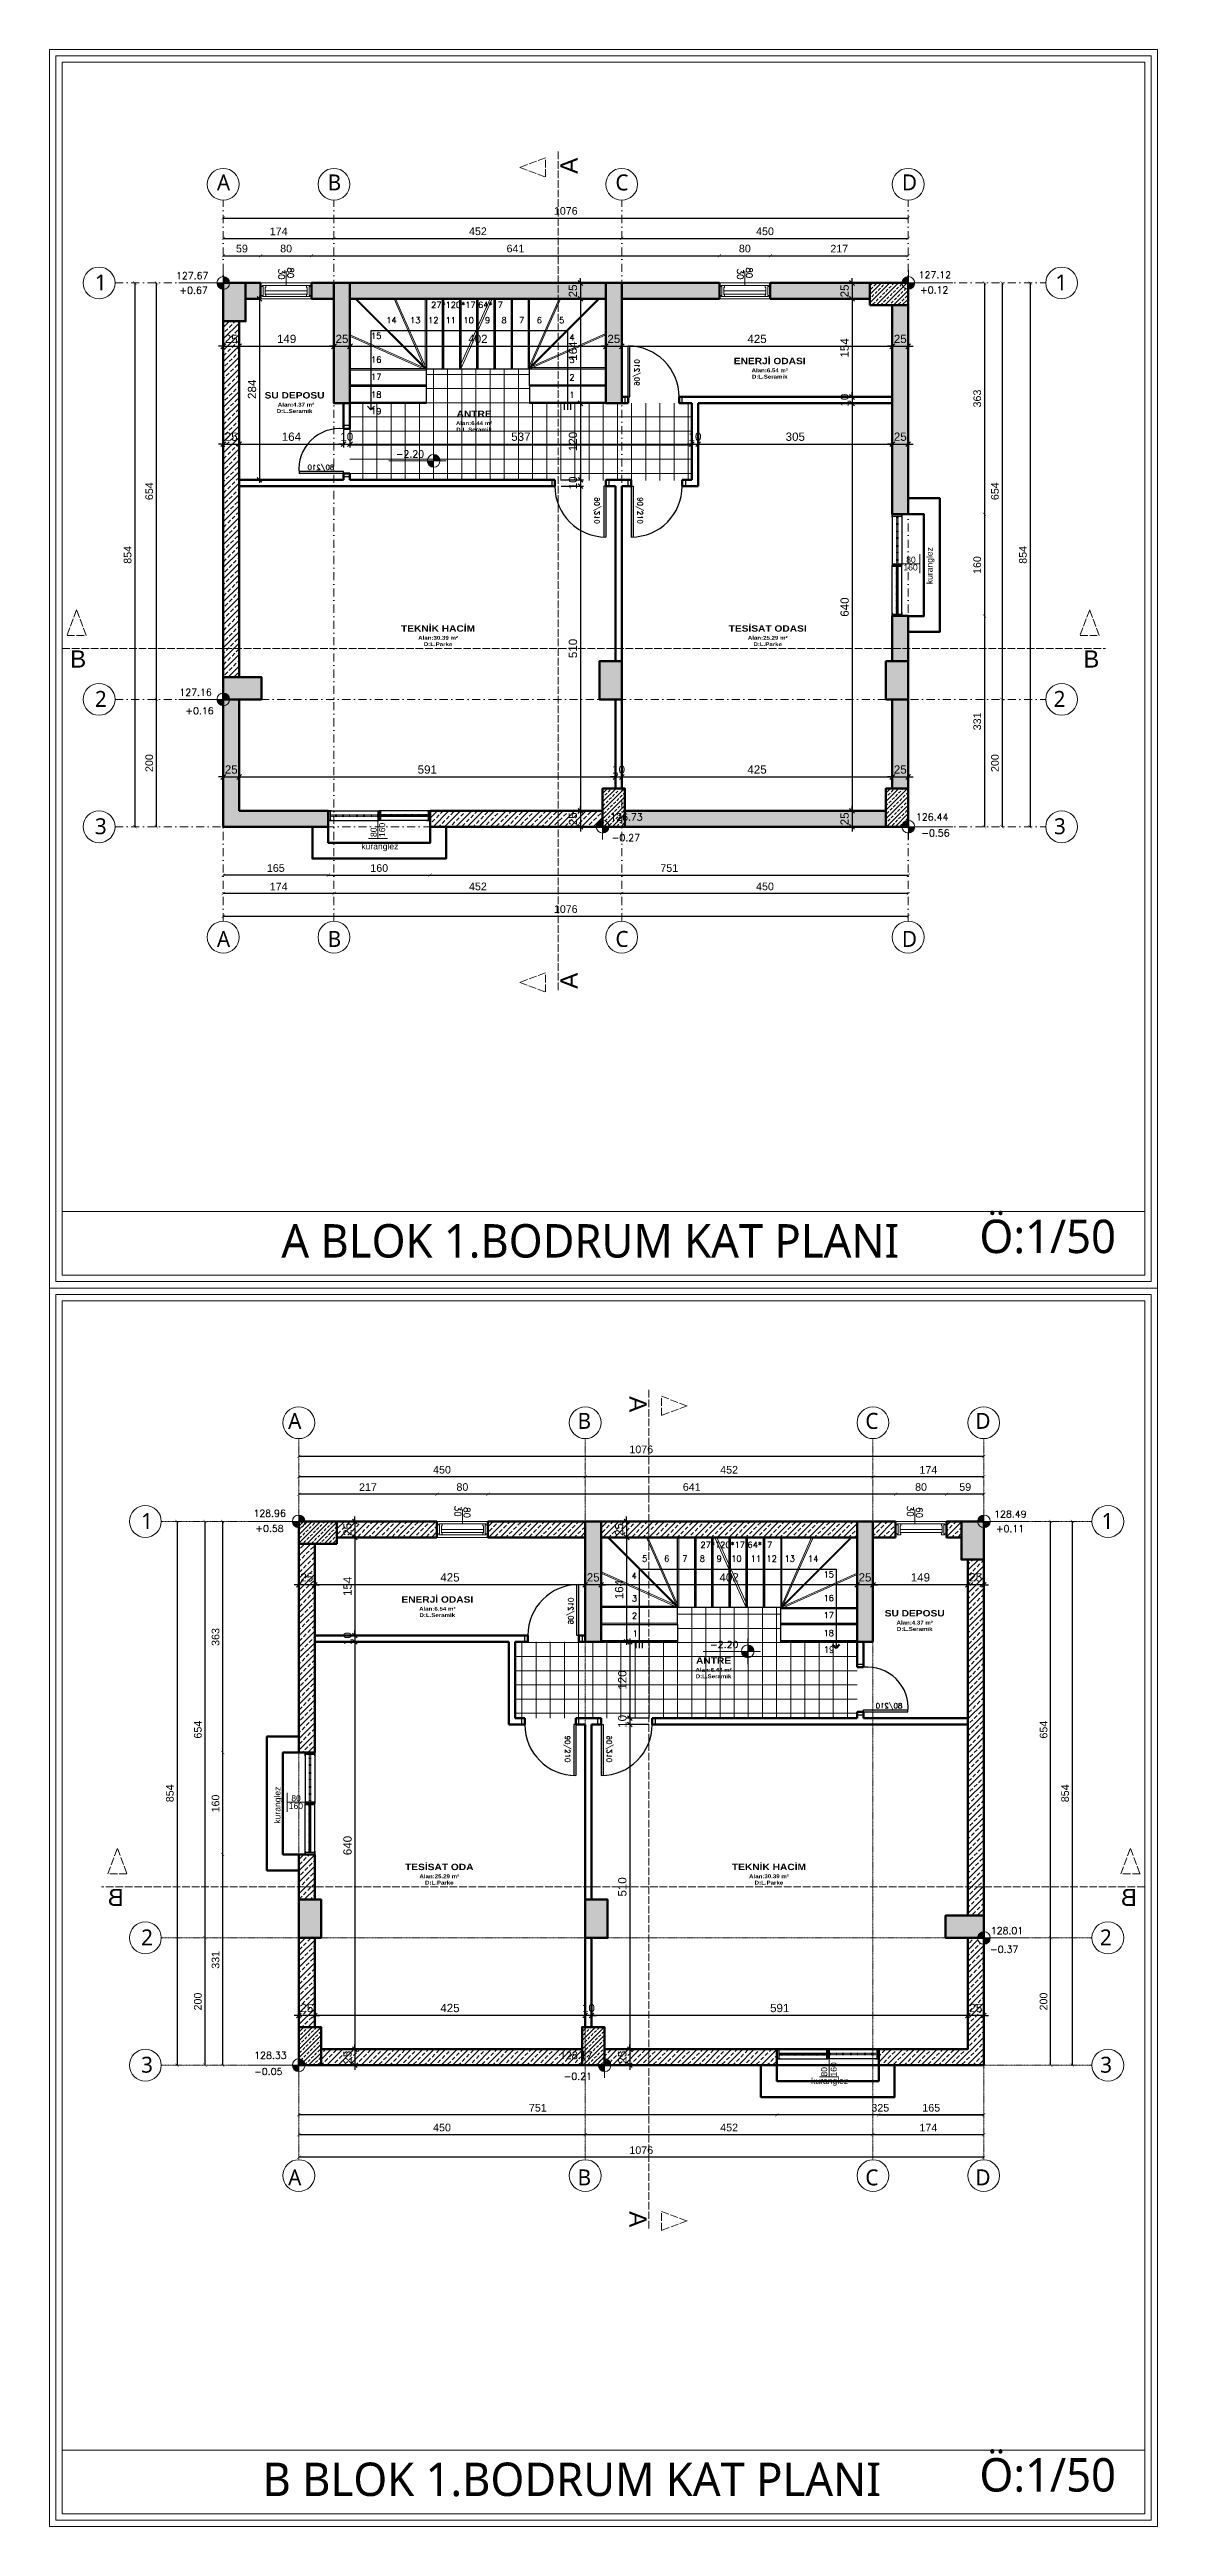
# Model space of a CAD drawing. Header units: millimetres. Extents: x 14753 to 45183, y 5640 to 19518.
# Drawn here: x 17977 to 19717, y 15623 to 19513 of the extents above; entities that cross this region are included whole.
import ezdxf

# ---------------------------------------------------------------- set-up
doc = ezdxf.new("R2010")
doc.units = ezdxf.units.MM
for name, pattern in [('ACAD_ISO02W100', [15, 12, -3]), ('Dash dot', [1.4, 0.6, -0.4, 0, -0.4]), ('DASHDOT', [25.4, 12.7, -6.35, 0, -6.35]), ('DASHDOT2', [0.5, 0.25, -0.125, 0, -0.125])]:
    doc.linetypes.add(name, pattern=pattern)
for name, color, linetype, lineweight in [('A Antet', 35, 'Continuous', 18), ('CERCEVE', 66, 'Continuous', 0), ('Duvar', 1, 'Continuous', 50), ('GORUNUS_6_TWA', 69, 'Continuous', 9), ('k aks', 44, 'DASHDOT', 18), ('k dis olcu', 43, 'Continuous', 18), ('k ic olcu', 254, 'Continuous', 18), ('k kolon', 1, 'Continuous', 53), ('k kot', 31, 'Continuous', 20), ('k tarama', 252, 'Continuous', 9), ('k ıslak mekan tarama', 252, 'Continuous', 9), ('kesiklii çizgi', 244, 'ACAD_ISO02W100', 5), ('Kolon', 30, 'Continuous', 50)]:
    doc.layers.add(name, color=color, linetype=linetype, lineweight=lineweight)
for name, color, linetype in [('kapı', 11, 'Continuous'), ('merdivenn', 20, 'Continuous'), ('pencere', 2, 'Continuous'), ('Standart', 7, 'Continuous'), ('YAzı', 7, 'Continuous')]:
    doc.layers.add(name, color=color, linetype=linetype)
doc.styles.add('MtXpl_Segoe_UI', font='segoeui.ttf')
doc.styles.add('OLCU', font='romans.shx')
doc.styles.add('ROMANT', font='arial.ttf', dxfattribs={"width": 0.8, "height": 0.125})
doc.styles.get("Standard").update_dxf_attribs({"font": 'arial.ttf'})
doc.styles.add('TCOMPLEX', font='complex.shx')
doc.styles.add('Vaziyet Yazı', font='bgothm.ttf', dxfattribs={"height": 25})
doc.dimstyles.new('icolcu', dxfattribs={"dimtxt": 13, "dimasz": 7.5, "dimexe": 5, "dimexo": 5, "dimgap": 5, "dimtad": 1, "dimdec": 0, "dimtxsty": 'Standard', "dimblk": 'OBLIQUE', "dimcen": 2.5, "dimdle": 5, "dimclrd": 256, "dimclre": 256, "dimclrt": 256, "dimadec": 4, "dimazin": 0, "dimtfac": 1, "dimtdec": 0, "dimtix": 1, "dimtmove": 2, "dimatfit": 3, "dimldrblk": 'OBLIQUE', "dimfxl": 1, "dimarcsym": 0})
doc.dimstyles.new('icölcü', dxfattribs={"dimtxt": 12, "dimasz": 5, "dimexe": 1.25, "dimexo": 0.625, "dimgap": 5, "dimtad": 1, "dimdec": 0, "dimtxsty": 'Standard', "dimblk": 'ARCHTICK', "dimcen": -10, "dimse1": 1, "dimse2": 1, "dimadec": 0, "dimazin": 0, "dimtfac": 1, "dimtdec": 0, "dimtix": 1, "dimtmove": 0, "dimatfit": 3, "dimldrblk": 'ARCHTICK', "dimfxl": 1, "dimarcsym": 0})
pattern_1 = [(45, (-7754.55, -1210.899), (-6.73519209, 6.73519209), []), (45, (-7747.815, -1210.899), (-6.73519209, 6.73519209), [4.7625, -2.38125])]

msp = doc.modelspace()

# ---------------------------------------------------------------- texts
at = {"layer": 'A Antet', "color": 53, "char_height": 52.5, "attachment_point": 1}
for s, width, gutter_width, insert in [('{\\fSegoe UI|b0|i0|c162|p34;A BLOK 1.BODRUM KAT PLANI}', 1034.775, 12.5, (18341.1, 17667.9, -574.2)), ('{\\fSegoe UI|b0|i0|c162|p34;Ö:1/50}', 247.734, 9.38, (19437.7, 17674.9, -574.2)), ('{\\fSegoe UI|b0|i0|c162|p34;B BLOK 1.BODRUM KAT PLANI}', 1034.775, 12.5, (18311.6, 15722.9, -574.2)), ('{\\fSegoe UI|b0|i0|c162|p34;Ö:1/50}', 247.734, 9.38, (19437.7, 15729.9, -574.2))]:
    msp.add_mtext_dynamic_manual_height_columns(s, width=width, gutter_width=gutter_width, heights=[0], dxfattribs=dict(at, insert=insert))
at = {"layer": 'GORUNUS_6_TWA', "color": 2, "linetype": 'Continuous', "ltscale": 0.02, "style": 'TCOMPLEX'}
for s, p in [('30', (18336.5, 19168.4)), ('80', (18350.7, 19170.5)), ('30', (19057.1, 19168.4)), ('80', (19071.2, 19170.5)), ('30', (18613.4, 17225.5)), ('80', (18627.6, 17223.4)), ('30', (19324, 17225.5)), ('60', (19338.2, 17223.4))]:
    msp.add_text(s, height=10, rotation=270, dxfattribs=at).set_placement(p)
at = {"layer": 'k kot', "style": 'OLCU'}
for s, rotation, p in [('127.67', 0.0004, (18175.6, 19152.1)), ('+0.67', 0.0004, (18181.1, 19129.1)), ('127.12', 0.0004, (19342.3, 19153.4, 12933.2)), ('+0.12', 0.0004, (19344.5, 19129.5, 12933.2)), ('127.16', 0.0004, (18180.9, 18497.8)), ('+0.16', 0.0004, (18190.3, 18468.7)), ('126.73', 0.0004, (18857.8, 18302)), ('126.44', 0.0004, (19338, 18302)), ('-0.56', 0.0004, (19346.4, 18276.7, -12933.2)), ('-0.27', 0.0004, (18860.1, 18269.3, -12933.2)), ('128.96', 359.9996, (18297.3, 17208.4, 12933.2)), ('+0.58', 359.9996, (18300.3, 17184.5, 12933.2)), ('128.49', 359.9996, (19460.9, 17207.1)), ('+0.11', 359.9996, (19463.6, 17184.1)), ('-0.37', 359.9996, (19454.4, 16523.7)), ('128.01', 359.9996, (19455.6, 16552.8)), ('-0.05', 359.9996, (18298.4, 16331.7, -12933.2)), ('128.33', 359.9996, (18298.5, 16357)), ('128.17', 359.9996, (18778.8, 16357)), ('-0.21', 359.9996, (18784.6, 16324.3, -12933.2))]:
    msp.add_text(s, height=10.8, rotation=rotation, dxfattribs=at).set_placement(p)
at = {"layer": 'k kot', "char_height": 10.8, "width": 55.52, "attachment_point": 3, "rotation": 359.9996, "style": 'OLCU'}
for insert in [(18565.4, 18882.8), (19059.1, 17013.1)]:
    msp.add_mtext('-2.20', dxfattribs=dict(at, insert=insert))
at = {"layer": 'kapı', "style": 'OLCU', "text_generation_flag": 2}
for rotation, p in [(270, (18895.8, 18984.5)), (90, (18841, 18809.5)), (270, (18791.8, 17039.5)), (90, (18860.2, 16864.5))]:
    msp.add_text('90/210', height=8, rotation=rotation, dxfattribs=at).set_placement(p)
for p in [(18424.2, 18852.5), (19316.6, 16907.5)]:
    msp.add_text('80/210', height=8, dxfattribs=at).set_placement(p)
at = {"layer": 'kapı', "style": 'OLCU'}
for p in [(18900.8, 18809.5), (18786.8, 16864.5)]:
    msp.add_text('90/210', height=8, rotation=270, dxfattribs=at).set_placement(p)
at = {"layer": 'merdivenn', "style": 'OLCU'}
for s, height, p in [('27*120*17.64*17', 9.466, (18576.4, 19106.9)), ('15', 9.47, (18482.1, 19058.1)), ('14', 9.47, (18506, 19082.8)), ('13', 9.47, (18543.4, 19082.8)), ('12', 9.47, (18571.7, 19082.8)), ('11', 9.47, (18599, 19082.8)), ('10', 9.47, (18627.2, 19082.8)), ('9', 9.47, (18660.9, 19082.8)), ('8', 9.47, (18687, 19082.8)), ('7', 9.47, (18714.4, 19082.8)), ('6', 9.47, (18742.4, 19082.8)), ('5', 9.47, (18777.4, 19082.8)), ('4', 9.47, (18793.6, 19055.6)), ('16', 9.47, (18482.1, 19020.9)), ('3', 9.47, (18793.6, 19020.4)), ('2', 9.47, (18793.6, 18993)), ('19', 9.47, (18482.1, 18939.9)), ('1', 9.47, (18793.6, 18965.4)), ('27*120*17.64*17', 9.466, (18999.6, 17159.6)), ('4', 9.47, (18891.3, 17110.6)), ('5', 9.47, (18907.9, 17137.8)), ('6', 9.47, (18942.5, 17137.8)), ('7', 9.47, (18970.9, 17137.8)), ('8', 9.47, (18998.4, 17137.8)), ('9', 9.47, (19024.9, 17137.8)), ('10', 9.47, (19047.8, 17137.8)), ('11', 9.47, (19078.6, 17137.8)), ('12', 9.47, (19103.2, 17137.8)), ('13', 9.47, (19131.6, 17137.8)), ('14', 9.47, (19168.6, 17137.8)), ('15', 9.47, (19192.8, 17113.1)), ('3', 9.47, (18891.8, 17075.4)), ('16', 9.47, (19192.8, 17075.9)), ('2', 9.47, (18891.8, 17048)), ('17', 9.47, (19192.8, 17048.9)), ('1', 9.47, (18893.1, 17020.4)), ('18', 9.47, (19192.8, 17020.9)), ('19', 9.47, (19193.3, 16994.9))]:
    msp.add_text(s, height=height, dxfattribs=at).set_placement(p)
at = {"layer": 'merdivenn', "ltscale": 0.3, "transparency": 33554595, "style": 'OLCU'}
for s, p in [('17', (18482.1, 18993.9)), ('18', (18482.1, 18965.9))]:
    msp.add_text(s, height=9.47, dxfattribs=at).set_placement(p)
at = {"layer": 'pencere', "lineweight": 20, "style": 'ROMANT'}
for s, p in [('80', (19322.7, 18706.5)), ('160', (19318.4, 18694.5)), ('kuranglez', (18466.8, 18256.5)), ('80', (18356.8, 16761.5)), ('160', (18352.8, 16749.5)), ('kuranglez', (19173.4, 16317.7))]:
    msp.add_text(s, height=9.6, dxfattribs=at).set_placement(p)
for s, p in [('kuranglez', (19364.2, 18673)), ('80', (18490.9, 18275.9)), ('160', (18504.2, 18275.9)), ('kuranglez', (18339.7, 16726.4)), ('80', (19198.6, 16329.2)), ('160', (19213.6, 16329.2))]:
    msp.add_text(s, height=9.6, rotation=90, dxfattribs=at).set_placement(p)
at = {"layer": 'YAzı', "color": 7, "lineweight": -2, "char_height": 9.6, "width": 229.502, "attachment_point": 5, "style": 'Vaziyet Yazı'}
for s, insert in [('{\\fArial Black|b0|i0|c162|p34;\\H1.04167x;ENERJİ ODASI\\P\\fArial Black|b0|i0|c0|p34;\\H0.6x;Alan:\\fArial Black|b0|i0|c162|p34;6.54 \\fArial Black|b0|i0|c0|p34;m²\\fArial Black|b0|i0|c162|p34;\\PD:L.Seramik}', (19108.3, 19012.1)), ('{\\fArial Black|b0|i0|c162|p34;\\H1.04167x;SU DEPOSU\\P \\fArial Black|b0|i0|c0|p34;\\H0.6x;Alan:\\fArial Black|b0|i0|c162|p34;4.37 \\fArial Black|b0|i0|c0|p34;m²\\fArial Black|b0|i0|c162|p34;\\PD:L.Seramik}', (18361.9, 18958.2)), ('{\\fArial Black|b0|i0|c162|p34;\\H1.04167x;ANTRE\\P\\fArial Black|b0|i0|c0|p34;\\H0.6x;Alan:\\fArial Black|b0|i0|c162|p34;6.44 \\fArial Black|b0|i0|c0|p34;m²\\fArial Black|b0|i0|c162|p34;\\PD:L.Seramik}', (18643.9, 18929.1)), ('{\\fArial Black|b0|i0|c162|p34;\\H1.04167x;TEKNİK HACİM\\P\\fArial Black|b0|i0|c0|p34;\\H0.6x;Alan:\\fArial Black|b0|i0|c162|p34;30.39 \\fArial Black|b0|i0|c0|p34;m²\\fArial Black|b0|i0|c162|p34;\\PD:L.Parke}', (18587.3, 18592)), ('{\\fArial Black|b0|i0|c162|p34;\\H1.04167x;TESİSAT ODASI\\P\\fArial Black|b0|i0|c0|p34;\\H0.6x;Alan:\\fArial Black|b0|i0|c162|p34;25.29 \\fArial Black|b0|i0|c0|p34;m²\\fArial Black|b0|i0|c162|p34;\\PD:L.Parke}', (19105.1, 18592)), ('{\\fArial Black|b0|i0|c162|p34;\\H1.04167x;ENERJİ ODASI\\P\\fArial Black|b0|i0|c0|p34;\\H0.6x;Alan:\\fArial Black|b0|i0|c162|p34;6.54 \\fArial Black|b0|i0|c0|p34;m²\\fArial Black|b0|i0|c162|p34;\\PD:L.Seramik}', (18586.1, 17067.1)), ('{\\fArial Black|b0|i0|c162|p34;\\H1.04167x;SU DEPOSU\\P\\fArial Black|b0|i0|c0|p34;\\H0.6x;Alan:\\fArial Black|b0|i0|c162|p34;4.37 \\fArial Black|b0|i0|c0|p34;m²\\fArial Black|b0|i0|c162|p34;\\PD:L.Seramik}', (19336, 17045.4)), ('{\\fArial Black|b0|i0|c162|p34;\\H1.04167x;ANTRE\\P\\fArial Black|b0|i0|c0|p34;\\H0.6x;Alan:\\fArial Black|b0|i0|c162|p34;6.44 \\fArial Black|b0|i0|c0|p34;m²\\fArial Black|b0|i0|c162|p34;\\PD:L.Seramik}', (19020.1, 16971.1)), ('{\\fArial Black|b0|i0|c162|p34;\\H1.04167x;TESİSAT ODA\\P\\fArial Black|b0|i0|c0|p34;\\H0.6x;Alan:\\fArial Black|b0|i0|c162|p34;25.29 \\fArial Black|b0|i0|c0|p34;m²\\fArial Black|b0|i0|c162|p34;\\PD:L.Parke}', (18589.2, 16647)), ('{\\fArial Black|b0|i0|c162|p34;\\H1.04167x;TEKNİK HACİM\\P\\fArial Black|b0|i0|c0|p34;\\H0.6x;Alan:\\fArial Black|b0|i0|c162|p34;30.39 \\fArial Black|b0|i0|c0|p34;m²\\fArial Black|b0|i0|c162|p34;\\PD:L.Parke}', (19107.1, 16647))]:
    msp.add_mtext(s, dxfattribs=dict(at, insert=insert))

# ---------------------------------------------------------------- blocks, each defined once
blk = doc.blocks.new('KASA-2')
for p, q in [((-0.5, -0.5), (-0.5, 0.5)), ((-0.5, 0.5), (0.5, 0.5)), ((0.5, 0.5), (0.5, -0.5)), ((0.5, -0.5), (-0.5, -0.5))]:
    blk.add_line(p, q)
blk = doc.blocks.new('AKS-KOLON')
at = {"layer": 'k tarama'}
h = blk.add_hatch(dxfattribs=at)
h.set_pattern_fill('ANSI33', color=256, scale=1.5)
h.set_pattern_definition(pattern_1)
h.paths.add_polyline_path([(376943.5, 4551394.2), (376918.5, 4551394.2), (376918.5, 4551205.2), (376943.5, 4551205.2)])
h.paths.add_polyline_path([(376516.5, 4551394.2), (376491.5, 4551394.2), (376491.5, 4551205.2), (376516.5, 4551205.2)])
h.paths.add_polyline_path([(376352.5, 4551394.2), (376317.5, 4551394.2), (376317.5, 4551334.2), (376352.5, 4551334.2)])
h.paths.add_polyline_path([(376377.5, 4550775.2), (376317.5, 4550775.2), (376317.5, 4550740.2), (376377.5, 4550740.2)])
h.paths.add_polyline_path([(376943.5, 4550800.2), (376908.5, 4550800.2), (376908.5, 4550740.2), (376943.5, 4550740.2)])
h.paths.add_polyline_path([(377393.5, 4550800.2), (377358.5, 4550800.2), (377358.5, 4550740.2), (377393.5, 4550740.2)])
h = blk.add_hatch(dxfattribs=at)
h.set_pattern_fill('ANSI33', color=256, scale=1.5)
h.set_pattern_definition(pattern_1)
h.paths.add_polyline_path([(377393.5, 4551394.2), (377333.5, 4551394.2), (377333.5, 4551359.2), (377393.5, 4551359.2)])
h = blk.add_hatch(dxfattribs=at)
h.set_pattern_fill('ANSI33', color=256, scale=1.5)
h.set_pattern_definition(pattern_1)
h.paths.add_polyline_path([(376948.5, 4550600.2), (376913.5, 4550600.2), (376913.5, 4550540.2), (376948.5, 4550540.2)])
h.paths.add_polyline_path([(377393.5, 4550600.2), (377358.5, 4550600.2), (377358.5, 4550540.2), (377393.5, 4550540.2)])
at = {"layer": 'Duvar'}
for points in [[(376516.5, 4551205.2), (376491.5, 4551205.2), (376491.5, 4551394.2), (376516.5, 4551394.2)], [(376918.5, 4551394.2), (376943.5, 4551394.2), (376943.5, 4551205.2)]]:
    blk.add_lwpolyline(points, dxfattribs=at)
at = {"layer": 'k aks'}
for p, q in [((376317.5, 4550391.8), (376317.5, 4551524.2)), ((376491.5, 4550391.8), (376491.5, 4551524.2)), ((376943.5, 4550391.8), (376943.5, 4551524.2)), ((377393.5, 4550391.8), (377393.5, 4551524.2)), ((376147.5, 4551394.2), (377609.5, 4551394.2)), ((376147.5, 4550740.2), (377609.5, 4550740.2)), ((376147.5, 4550540.2), (377609.5, 4550540.2))]:
    blk.add_line(p, q, dxfattribs=at)
at = {"layer": 'k aks', "linetype": 'Continuous'}
for centre in [(376317.5, 4551549.2), (376491.5, 4551549.2), (376943.5, 4551549.2), (377393.5, 4551549.2), (376122.5, 4551394.2), (377634.5, 4551394.2), (376122.5, 4550740.2), (377634.5, 4550740.2), (376122.5, 4550540.2), (377634.5, 4550540.2), (376317.5, 4550366.8), (376491.5, 4550366.8), (376943.5, 4550366.8), (377393.5, 4550366.8)]:
    blk.add_circle(centre, 25, dxfattribs=at)
at = {"layer": 'Kolon'}
for points in [[(376317.5, 4551334.2), (376352.5, 4551334.2), (376352.5, 4551394.2), (376317.5, 4551394.2), (376317.5, 4551334.2)], [(376943.5, 4550740.2), (376943.5, 4550800.2), (376908.5, 4550800.2), (376908.5, 4550740.2), (376943.5, 4550740.2)], [(377358.5, 4550740.2), (377393.5, 4550740.2), (377393.5, 4550800.2), (377358.5, 4550800.2), (377358.5, 4550740.2)], [(376317.5, 4550775.2), (376317.5, 4550740.2), (376377.5, 4550740.2), (376377.5, 4550775.2), (376317.5, 4550775.2)], [(376913.5, 4550540.2), (376948.5, 4550540.2), (376948.5, 4550600.2), (376913.5, 4550600.2), (376913.5, 4550540.2)], [(377358.5, 4550540.2), (377393.5, 4550540.2), (377393.5, 4550600.2), (377358.5, 4550600.2), (377358.5, 4550540.2)]]:
    blk.add_lwpolyline(points, dxfattribs=at)
for points in [[(376491.5, 4551394.2), (376516.5, 4551394.2), (376516.5, 4551205.2), (376491.5, 4551205.2)], [(376918.5, 4551394.2), (376943.5, 4551394.2), (376943.5, 4551205.2), (376918.5, 4551205.2)], [(377333.5, 4551359.2), (377393.5, 4551359.2), (377393.5, 4551394.2), (377333.5, 4551394.2)]]:
    blk.add_lwpolyline(points, close=True, dxfattribs=at)
at = {"layer": 'k aks', "style": 'MtXpl_Segoe_UI'}
for s, p in [('A', (376307.6, 4551539.6)), ('B', (376481.6, 4551539.6)), ('C', (376933.6, 4551539.6)), ('D', (377383.6, 4551539.6)), ('1', (376115.9, 4551382.5)), ('1', (377624.6, 4551382.5)), ('2', (376115.9, 4550728.5)), ('2', (377622, 4550728.5)), ('3', (376115.9, 4550528.5)), ('3', (377622.5, 4550528.5)), ('A', (376307.6, 4550351.5)), ('B', (376481.6, 4550351.5)), ('C', (376933.6, 4550351.5)), ('D', (377383.6, 4550351.5))]:
    blk.add_text(s, height=25, dxfattribs=at).set_placement(p)
blk = doc.blocks.new('_ArchTick')
at = {"color": 0, "linetype": 'ByBlock', "const_width": 0.15}
blk.add_lwpolyline([(-0.5, -0.5), (0.5, 0.5)], dxfattribs=at)
blk = doc.blocks.new('*D414')
at = {"layer": 'Defpoints', "color": 0, "transparency": 16777216}
for p in [(18249.9, 19248), (19325.9, 19248), (19325.9, 19248)]:
    blk.add_point(p, dxfattribs=at)
at = {"layer": 'k dis olcu', "color": 0, "lineweight": -2, "transparency": 16777216}
blk.add_line((18249.9, 19248), (19325.9, 19248), dxfattribs=at)
at = {"layer": 'k dis olcu', "color": 0, "lineweight": -2, "transparency": 16777216, "xscale": 5, "yscale": 5, "zscale": 5, "rotation": 180}
blk.add_blockref('_ArchTick', (18249.9, 19248), dxfattribs=at)
at = {"layer": 'k dis olcu', "color": 0, "lineweight": -2, "transparency": 16777216, "xscale": 5, "yscale": 5, "zscale": 5}
blk.add_blockref('_ArchTick', (19325.9, 19248), dxfattribs=at)
at = {"layer": 'k dis olcu', "color": 0, "transparency": 16777216, "insert": (18787.9, 19259.1), "char_height": 12, "attachment_point": 5}
blk.add_mtext('1076', dxfattribs=at)
blk = doc.blocks.new('*D415')
at = {"layer": 'Defpoints', "color": 0, "transparency": 16777216}
for p in [(18249.9, 19216), (18423.9, 19216), (18423.9, 19216)]:
    blk.add_point(p, dxfattribs=at)
at = {"layer": 'k dis olcu', "color": 0, "lineweight": -2, "transparency": 16777216}
blk.add_line((18249.9, 19216), (18423.9, 19216), dxfattribs=at)
at = {"layer": 'k dis olcu', "color": 0, "lineweight": -2, "transparency": 16777216, "xscale": 5, "yscale": 5, "zscale": 5, "rotation": 180}
blk.add_blockref('_ArchTick', (18249.9, 19216), dxfattribs=at)
at = {"layer": 'k dis olcu', "color": 0, "lineweight": -2, "transparency": 16777216, "xscale": 5, "yscale": 5, "zscale": 5}
blk.add_blockref('_ArchTick', (18423.9, 19216), dxfattribs=at)
at = {"layer": 'k dis olcu', "color": 0, "transparency": 16777216, "insert": (18336.9, 19227), "char_height": 12, "attachment_point": 5}
blk.add_mtext('174', dxfattribs=at)
blk = doc.blocks.new('*D416')
at = {"layer": 'Defpoints', "color": 0, "transparency": 16777216}
for p in [(18423.9, 19216), (18875.9, 19216), (18875.9, 19216)]:
    blk.add_point(p, dxfattribs=at)
at = {"layer": 'k dis olcu', "color": 0, "lineweight": -2, "transparency": 16777216}
blk.add_line((18423.9, 19216), (18875.9, 19216), dxfattribs=at)
at = {"layer": 'k dis olcu', "color": 0, "lineweight": -2, "transparency": 16777216, "xscale": 5, "yscale": 5, "zscale": 5, "rotation": 180}
blk.add_blockref('_ArchTick', (18423.9, 19216), dxfattribs=at)
at = {"layer": 'k dis olcu', "color": 0, "lineweight": -2, "transparency": 16777216, "xscale": 5, "yscale": 5, "zscale": 5}
blk.add_blockref('_ArchTick', (18875.9, 19216), dxfattribs=at)
at = {"layer": 'k dis olcu', "color": 0, "transparency": 16777216, "insert": (18649.9, 19227.1), "char_height": 12, "attachment_point": 5}
blk.add_mtext('452', dxfattribs=at)
blk = doc.blocks.new('*D417')
at = {"layer": 'Defpoints', "color": 0, "transparency": 16777216}
for p in [(18875.9, 19216), (19325.9, 19216), (19325.9, 19216)]:
    blk.add_point(p, dxfattribs=at)
at = {"layer": 'k dis olcu', "color": 0, "lineweight": -2, "transparency": 16777216}
blk.add_line((18875.9, 19216), (19325.9, 19216), dxfattribs=at)
at = {"layer": 'k dis olcu', "color": 0, "lineweight": -2, "transparency": 16777216, "xscale": 5, "yscale": 5, "zscale": 5, "rotation": 180}
blk.add_blockref('_ArchTick', (18875.9, 19216), dxfattribs=at)
at = {"layer": 'k dis olcu', "color": 0, "lineweight": -2, "transparency": 16777216, "xscale": 5, "yscale": 5, "zscale": 5}
blk.add_blockref('_ArchTick', (19325.9, 19216), dxfattribs=at)
at = {"layer": 'k dis olcu', "color": 0, "transparency": 16777216, "insert": (19100.9, 19227.1), "char_height": 12, "attachment_point": 5}
blk.add_mtext('450', dxfattribs=at)
blk = doc.blocks.new('*D418')
at = {"layer": 'Defpoints', "color": 0, "transparency": 16777216}
for p in [(18110.9, 19146), (18110.9, 18292), (18110.9, 18292)]:
    blk.add_point(p, dxfattribs=at)
at = {"layer": 'k dis olcu', "color": 0, "lineweight": -2, "transparency": 16777216}
blk.add_line((18110.9, 19146), (18110.9, 18292), dxfattribs=at)
at = {"layer": 'k dis olcu', "color": 0, "lineweight": -2, "transparency": 16777216, "xscale": 5, "yscale": 5, "zscale": 5}
for p, rotation in [((18110.9, 19146), 90), ((18110.9, 18292), 270)]:
    blk.add_blockref('_ArchTick', p, dxfattribs=dict(at, rotation=rotation))
at = {"layer": 'k dis olcu', "color": 0, "transparency": 16777216, "insert": (18099.7, 18719), "char_height": 12, "attachment_point": 5, "rotation": 90}
blk.add_mtext('854', dxfattribs=at)
blk = doc.blocks.new('*D419')
at = {"layer": 'Defpoints', "color": 0, "transparency": 16777216}
for p in [(18144.8, 18492), (18144.8, 18492), (18144.8, 18292)]:
    blk.add_point(p, dxfattribs=at)
at = {"layer": 'k dis olcu', "color": 0, "lineweight": -2, "transparency": 16777216}
blk.add_line((18144.8, 18292), (18144.8, 18492), dxfattribs=at)
at = {"layer": 'k dis olcu', "color": 0, "lineweight": -2, "transparency": 16777216, "xscale": 5, "yscale": 5, "zscale": 5}
for p, rotation in [((18144.8, 18492), 90), ((18144.8, 18292), 270)]:
    blk.add_blockref('_ArchTick', p, dxfattribs=dict(at, rotation=rotation))
at = {"layer": 'k dis olcu', "color": 0, "transparency": 16777216, "insert": (18133.6, 18392), "char_height": 12, "attachment_point": 5, "rotation": 90}
blk.add_mtext('200', dxfattribs=at)
blk = doc.blocks.new('*D420')
at = {"layer": 'Defpoints', "color": 0, "transparency": 16777216}
for p in [(18144.8, 19146), (18144.8, 19146), (18144.8, 18492)]:
    blk.add_point(p, dxfattribs=at)
at = {"layer": 'k dis olcu', "color": 0, "lineweight": -2, "transparency": 16777216}
blk.add_line((18144.8, 18492), (18144.8, 19146), dxfattribs=at)
at = {"layer": 'k dis olcu', "color": 0, "lineweight": -2, "transparency": 16777216, "xscale": 5, "yscale": 5, "zscale": 5}
for p, rotation in [((18144.8, 19146), 90), ((18144.8, 18492), 270)]:
    blk.add_blockref('_ArchTick', p, dxfattribs=dict(at, rotation=rotation))
at = {"layer": 'k dis olcu', "color": 0, "transparency": 16777216, "insert": (18133.6, 18819), "char_height": 12, "attachment_point": 5, "rotation": 90}
blk.add_mtext('654', dxfattribs=at)
blk = doc.blocks.new('*D421')
at = {"layer": 'Defpoints', "color": 0, "transparency": 16777216}
for p in [(19517.2, 19146), (19517.2, 18292), (19517.2, 18292)]:
    blk.add_point(p, dxfattribs=at)
at = {"layer": 'k dis olcu', "color": 0, "lineweight": -2, "transparency": 16777216}
blk.add_line((19517.2, 19146), (19517.2, 18292), dxfattribs=at)
at = {"layer": 'k dis olcu', "color": 0, "lineweight": -2, "transparency": 16777216, "xscale": 5, "yscale": 5, "zscale": 5}
for p, rotation in [((19517.2, 19146), 90), ((19517.2, 18292), 270)]:
    blk.add_blockref('_ArchTick', p, dxfattribs=dict(at, rotation=rotation))
at = {"layer": 'k dis olcu', "color": 0, "transparency": 16777216, "insert": (19506.1, 18719), "char_height": 12, "attachment_point": 5, "rotation": 90}
blk.add_mtext('854', dxfattribs=at)
blk = doc.blocks.new('*D374')
at = {"layer": 'Defpoints', "color": 0, "transparency": 16777216}
for p in [(19473.2, 19146), (19473.2, 18492), (19473.2, 18492)]:
    blk.add_point(p, dxfattribs=at)
at = {"layer": 'k dis olcu', "color": 0, "lineweight": -2, "transparency": 16777216}
blk.add_line((19473.2, 19146), (19473.2, 18492), dxfattribs=at)
at = {"layer": 'k dis olcu', "color": 0, "lineweight": -2, "transparency": 16777216, "xscale": 5, "yscale": 5, "zscale": 5}
for p, rotation in [((19473.2, 19146), 90), ((19473.2, 18492), 270)]:
    blk.add_blockref('_ArchTick', p, dxfattribs=dict(at, rotation=rotation))
at = {"layer": 'k dis olcu', "color": 0, "transparency": 16777216, "insert": (19462.1, 18819), "char_height": 12, "attachment_point": 5, "rotation": 90}
blk.add_mtext('654', dxfattribs=at)
blk = doc.blocks.new('*D375')
at = {"layer": 'Defpoints', "color": 0, "transparency": 16777216}
for p in [(19473.2, 18492), (19473.2, 18292), (19473.2, 18292)]:
    blk.add_point(p, dxfattribs=at)
at = {"layer": 'k dis olcu', "color": 0, "lineweight": -2, "transparency": 16777216}
blk.add_line((19473.2, 18492), (19473.2, 18292), dxfattribs=at)
at = {"layer": 'k dis olcu', "color": 0, "lineweight": -2, "transparency": 16777216, "xscale": 5, "yscale": 5, "zscale": 5}
for p, rotation in [((19473.2, 18492), 90), ((19473.2, 18292), 270)]:
    blk.add_blockref('_ArchTick', p, dxfattribs=dict(at, rotation=rotation))
at = {"layer": 'k dis olcu', "color": 0, "transparency": 16777216, "insert": (19462.1, 18392), "char_height": 12, "attachment_point": 5, "rotation": 90}
blk.add_mtext('200', dxfattribs=at)
blk = doc.blocks.new('*D376')
at = {"layer": 'Defpoints', "color": 0, "transparency": 16777216}
for p in [(18249.9, 18151.5), (19325.9, 18151.5), (19325.9, 18151.5)]:
    blk.add_point(p, dxfattribs=at)
at = {"layer": 'k dis olcu', "color": 0, "lineweight": -2, "transparency": 16777216}
blk.add_line((18249.9, 18151.5), (19325.9, 18151.5), dxfattribs=at)
at = {"layer": 'k dis olcu', "color": 0, "lineweight": -2, "transparency": 16777216, "xscale": 5, "yscale": 5, "zscale": 5, "rotation": 180}
blk.add_blockref('_ArchTick', (18249.9, 18151.5), dxfattribs=at)
at = {"layer": 'k dis olcu', "color": 0, "lineweight": -2, "transparency": 16777216, "xscale": 5, "yscale": 5, "zscale": 5}
blk.add_blockref('_ArchTick', (19325.9, 18151.5), dxfattribs=at)
at = {"layer": 'k dis olcu', "color": 0, "transparency": 16777216, "insert": (18787.9, 18162.6), "char_height": 12, "attachment_point": 5}
blk.add_mtext('1076', dxfattribs=at)
blk = doc.blocks.new('*D377')
at = {"layer": 'Defpoints', "color": 0, "transparency": 16777216}
for p in [(18875.9, 18187.1), (18875.9, 18187.1), (19325.9, 18187.1)]:
    blk.add_point(p, dxfattribs=at)
at = {"layer": 'k dis olcu', "color": 0, "lineweight": -2, "transparency": 16777216}
blk.add_line((19325.9, 18187.1), (18875.9, 18187.1), dxfattribs=at)
at = {"layer": 'k dis olcu', "color": 0, "lineweight": -2, "transparency": 16777216, "xscale": 5, "yscale": 5, "zscale": 5, "rotation": 180}
blk.add_blockref('_ArchTick', (18875.9, 18187.1), dxfattribs=at)
at = {"layer": 'k dis olcu', "color": 0, "lineweight": -2, "transparency": 16777216, "xscale": 5, "yscale": 5, "zscale": 5}
blk.add_blockref('_ArchTick', (19325.9, 18187.1), dxfattribs=at)
at = {"layer": 'k dis olcu', "color": 0, "transparency": 16777216, "insert": (19100.9, 18198.2), "char_height": 12, "attachment_point": 5}
blk.add_mtext('450', dxfattribs=at)
blk = doc.blocks.new('*D378')
at = {"layer": 'Defpoints', "color": 0, "transparency": 16777216}
for p in [(18423.9, 18187.1), (18423.9, 18187.1), (18875.9, 18187.1)]:
    blk.add_point(p, dxfattribs=at)
at = {"layer": 'k dis olcu', "color": 0, "lineweight": -2, "transparency": 16777216}
blk.add_line((18875.9, 18187.1), (18423.9, 18187.1), dxfattribs=at)
at = {"layer": 'k dis olcu', "color": 0, "lineweight": -2, "transparency": 16777216, "xscale": 5, "yscale": 5, "zscale": 5, "rotation": 180}
blk.add_blockref('_ArchTick', (18423.9, 18187.1), dxfattribs=at)
at = {"layer": 'k dis olcu', "color": 0, "lineweight": -2, "transparency": 16777216, "xscale": 5, "yscale": 5, "zscale": 5}
blk.add_blockref('_ArchTick', (18875.9, 18187.1), dxfattribs=at)
at = {"layer": 'k dis olcu', "color": 0, "transparency": 16777216, "insert": (18649.9, 18198.2), "char_height": 12, "attachment_point": 5}
blk.add_mtext('452', dxfattribs=at)
blk = doc.blocks.new('*D379')
at = {"layer": 'Defpoints', "color": 0, "transparency": 16777216}
for p in [(18249.9, 18187.1), (18249.9, 18187.1), (18423.9, 18187.1)]:
    blk.add_point(p, dxfattribs=at)
at = {"layer": 'k dis olcu', "color": 0, "lineweight": -2, "transparency": 16777216}
blk.add_line((18423.9, 18187.1), (18249.9, 18187.1), dxfattribs=at)
at = {"layer": 'k dis olcu', "color": 0, "lineweight": -2, "transparency": 16777216, "xscale": 5, "yscale": 5, "zscale": 5, "rotation": 180}
blk.add_blockref('_ArchTick', (18249.9, 18187.1), dxfattribs=at)
at = {"layer": 'k dis olcu', "color": 0, "lineweight": -2, "transparency": 16777216, "xscale": 5, "yscale": 5, "zscale": 5}
blk.add_blockref('_ArchTick', (18423.9, 18187.1), dxfattribs=at)
at = {"layer": 'k dis olcu', "color": 0, "transparency": 16777216, "insert": (18336.9, 18198.1), "char_height": 12, "attachment_point": 5}
blk.add_mtext('174', dxfattribs=at)
blk = doc.blocks.new('*D424')
at = {"layer": 'Defpoints', "color": 0, "transparency": 16777216}
for p in [(19325.9, 19146), (19325.9, 18782.9), (19445.5, 18782.9)]:
    blk.add_point(p, dxfattribs=at)
at = {"layer": 'k dis olcu', "color": 0, "lineweight": -2, "transparency": 16777216}
blk.add_line((19445.5, 19146), (19445.5, 18782.9), dxfattribs=at)
at = {"layer": 'k dis olcu', "color": 0, "lineweight": -2, "transparency": 16777216, "xscale": 5, "yscale": 5, "zscale": 5}
for p, rotation in [((19445.5, 19146), 90), ((19445.5, 18782.9), 270)]:
    blk.add_blockref('_ArchTick', p, dxfattribs=dict(at, rotation=rotation))
at = {"layer": 'k dis olcu', "color": 0, "transparency": 16777216, "insert": (19434.3, 18964.5), "char_height": 12, "attachment_point": 5, "rotation": 90}
blk.add_mtext('363', dxfattribs=at)
blk = doc.blocks.new('*D425')
at = {"layer": 'Defpoints', "color": 0, "transparency": 16777216}
for p in [(19325.9, 18782.9), (19315.9, 18623), (19445.5, 18623)]:
    blk.add_point(p, dxfattribs=at)
at = {"layer": 'k dis olcu', "color": 0, "lineweight": -2, "transparency": 16777216}
blk.add_line((19445.5, 18782.9), (19445.5, 18623), dxfattribs=at)
at = {"layer": 'k dis olcu', "color": 0, "lineweight": -2, "transparency": 16777216, "xscale": 5, "yscale": 5, "zscale": 5}
for p, rotation in [((19445.5, 18782.9), 90), ((19445.5, 18623), 270)]:
    blk.add_blockref('_ArchTick', p, dxfattribs=dict(at, rotation=rotation))
at = {"layer": 'k dis olcu', "color": 0, "transparency": 16777216, "insert": (19434.3, 18703), "char_height": 12, "attachment_point": 5, "rotation": 90}
blk.add_mtext('160', dxfattribs=at)
blk = doc.blocks.new('*D426')
at = {"layer": 'Defpoints', "color": 0, "transparency": 16777216}
for p in [(19315.9, 18623), (19325.9, 18292), (19445.5, 18292)]:
    blk.add_point(p, dxfattribs=at)
at = {"layer": 'k dis olcu', "color": 0, "lineweight": -2, "transparency": 16777216}
blk.add_line((19445.5, 18623), (19445.5, 18292), dxfattribs=at)
at = {"layer": 'k dis olcu', "color": 0, "lineweight": -2, "transparency": 16777216, "xscale": 5, "yscale": 5, "zscale": 5}
for p, rotation in [((19445.5, 18623), 90), ((19445.5, 18292), 270)]:
    blk.add_blockref('_ArchTick', p, dxfattribs=dict(at, rotation=rotation))
at = {"layer": 'k dis olcu', "color": 0, "transparency": 16777216, "insert": (19434.3, 18457.5), "char_height": 12, "attachment_point": 5, "rotation": 90}
blk.add_mtext('331', dxfattribs=at)
blk = doc.blocks.new('_Oblique')
at = {"color": 0, "linetype": 'ByBlock', "lineweight": -2}
blk.add_line((-0.5, -0.5), (0.5, 0.5), dxfattribs=at)
blk = doc.blocks.new('*D360')
at = {"layer": 'Defpoints', "color": 0, "transparency": 16777216}
for p in [(18810.9, 19146), (18810.9, 19121), (18810.9, 19121)]:
    blk.add_point(p, dxfattribs=at)
at = {"layer": 'k ic olcu', "lineweight": -2, "transparency": 16777216}
for p, q in [((18810.9, 19146), (18810.9, 19153.5)), ((18810.9, 19146), (18810.9, 19121)), ((18815.9, 19146), (18815.9, 19146)), ((18810.9, 19121), (18810.9, 19113.5)), ((18815.9, 19121), (18815.9, 19121))]:
    blk.add_line(p, q, dxfattribs=at)
at = {"layer": 'k ic olcu', "lineweight": -2, "transparency": 16777216, "xscale": 7.5, "yscale": 7.5, "zscale": 7.5}
for p, rotation in [((18810.9, 19146), 270), ((18810.9, 19121), 90)]:
    blk.add_blockref('_Oblique', p, dxfattribs=dict(at, rotation=rotation))
at = {"layer": 'k ic olcu', "transparency": 16777216, "insert": (18799.2, 19133.5), "char_height": 13, "attachment_point": 5, "rotation": 90}
blk.add_mtext('25', dxfattribs=at)
blk = doc.blocks.new('*D361')
at = {"layer": 'Defpoints', "color": 0, "transparency": 16777216}
for p in [(18810.9, 19121), (18810.9, 18957), (18810.9, 18957)]:
    blk.add_point(p, dxfattribs=at)
at = {"layer": 'k ic olcu', "lineweight": -2, "transparency": 16777216}
for p, q in [((18810.9, 19126), (18810.9, 18952)), ((18815.9, 19121), (18815.9, 19121)), ((18815.9, 18957), (18815.9, 18957))]:
    blk.add_line(p, q, dxfattribs=at)
at = {"layer": 'k ic olcu', "lineweight": -2, "transparency": 16777216, "xscale": 7.5, "yscale": 7.5, "zscale": 7.5}
for p, rotation in [((18810.9, 19121), 90), ((18810.9, 18957), 270)]:
    blk.add_blockref('_Oblique', p, dxfattribs=dict(at, rotation=rotation))
at = {"layer": 'k ic olcu', "transparency": 16777216, "insert": (18799.2, 19039), "char_height": 13, "attachment_point": 5, "rotation": 90}
blk.add_mtext('164', dxfattribs=at)
blk = doc.blocks.new('*D362')
at = {"layer": 'Defpoints', "color": 0, "transparency": 16777216}
for p in [(18810.9, 18957), (18775.9, 18837), (18810.9, 18837)]:
    blk.add_point(p, dxfattribs=at)
at = {"layer": 'k ic olcu', "lineweight": -2, "transparency": 16777216}
for p, q in [((18810.9, 18962), (18810.9, 18832)), ((18815.9, 18957), (18815.9, 18957)), ((18780.9, 18837), (18815.9, 18837))]:
    blk.add_line(p, q, dxfattribs=at)
at = {"layer": 'k ic olcu', "lineweight": -2, "transparency": 16777216, "xscale": 7.5, "yscale": 7.5, "zscale": 7.5}
for p, rotation in [((18810.9, 18957), 90), ((18810.9, 18837), 270)]:
    blk.add_blockref('_Oblique', p, dxfattribs=dict(at, rotation=rotation))
at = {"layer": 'k ic olcu', "transparency": 16777216, "insert": (18799.2, 18897), "char_height": 13, "attachment_point": 5, "rotation": 90}
blk.add_mtext('120', dxfattribs=at)
blk = doc.blocks.new('*D363')
at = {"layer": 'Defpoints', "color": 0, "transparency": 16777216}
for p in [(18775.9, 18837), (18775.9, 18827), (18810.9, 18827)]:
    blk.add_point(p, dxfattribs=at)
at = {"layer": 'k ic olcu', "lineweight": -2, "transparency": 16777216}
for p, q in [((18780.9, 18837), (18815.9, 18837)), ((18810.9, 18837), (18810.9, 18844.5)), ((18810.9, 18837), (18810.9, 18827)), ((18780.9, 18827), (18815.9, 18827)), ((18810.9, 18827), (18810.9, 18819.5))]:
    blk.add_line(p, q, dxfattribs=at)
at = {"layer": 'k ic olcu', "lineweight": -2, "transparency": 16777216, "xscale": 7.5, "yscale": 7.5, "zscale": 7.5}
for p, rotation in [((18810.9, 18837), 270), ((18810.9, 18827), 90)]:
    blk.add_blockref('_Oblique', p, dxfattribs=dict(at, rotation=rotation))
at = {"layer": 'k ic olcu', "transparency": 16777216, "insert": (18799.2, 18832), "char_height": 13, "attachment_point": 5, "rotation": 90}
blk.add_mtext('10', dxfattribs=at)
blk = doc.blocks.new('*D364')
at = {"layer": 'Defpoints', "color": 0, "transparency": 16777216}
for p in [(18775.9, 18827), (18810.9, 18317), (18810.9, 18317)]:
    blk.add_point(p, dxfattribs=at)
at = {"layer": 'k ic olcu', "lineweight": -2, "transparency": 16777216}
for p, q in [((18810.9, 18832), (18810.9, 18312)), ((18780.9, 18827), (18815.9, 18827)), ((18815.9, 18317), (18815.9, 18317))]:
    blk.add_line(p, q, dxfattribs=at)
at = {"layer": 'k ic olcu', "lineweight": -2, "transparency": 16777216, "xscale": 7.5, "yscale": 7.5, "zscale": 7.5}
for p, rotation in [((18810.9, 18827), 90), ((18810.9, 18317), 270)]:
    blk.add_blockref('_Oblique', p, dxfattribs=dict(at, rotation=rotation))
at = {"layer": 'k ic olcu', "transparency": 16777216, "insert": (18799.2, 18572), "char_height": 13, "attachment_point": 5, "rotation": 90}
blk.add_mtext('510', dxfattribs=at)
blk = doc.blocks.new('*D365')
at = {"layer": 'Defpoints', "color": 0, "transparency": 16777216}
for p in [(18810.9, 18317), (18810.9, 18292), (18810.9, 18292)]:
    blk.add_point(p, dxfattribs=at)
at = {"layer": 'k ic olcu', "lineweight": -2, "transparency": 16777216}
for p, q in [((18810.9, 18317), (18810.9, 18324.5)), ((18810.9, 18317), (18810.9, 18292)), ((18810.9, 18292), (18810.9, 18284.5)), ((18815.9, 18317), (18815.9, 18317)), ((18815.9, 18292), (18815.9, 18292))]:
    blk.add_line(p, q, dxfattribs=at)
at = {"layer": 'k ic olcu', "lineweight": -2, "transparency": 16777216, "xscale": 7.5, "yscale": 7.5, "zscale": 7.5}
for p, rotation in [((18810.9, 18317), 270), ((18810.9, 18292), 90)]:
    blk.add_blockref('_Oblique', p, dxfattribs=dict(at, rotation=rotation))
at = {"layer": 'k ic olcu', "transparency": 16777216, "insert": (18799.2, 18304.5), "char_height": 13, "attachment_point": 5, "rotation": 90}
blk.add_mtext('25', dxfattribs=at)
blk = doc.blocks.new('*D366')
at = {"layer": 'Defpoints', "color": 0, "transparency": 16777216}
for p in [(18249.9, 18370.2), (18274.9, 18370.2), (18274.9, 18370.2)]:
    blk.add_point(p, dxfattribs=at)
at = {"layer": 'k ic olcu', "lineweight": -2, "transparency": 16777216}
for p, q in [((18249.9, 18370.2), (18242.4, 18370.2)), ((18249.9, 18370.2), (18274.9, 18370.2)), ((18274.9, 18370.2), (18282.4, 18370.2))]:
    blk.add_line(p, q, dxfattribs=at)
at = {"layer": 'k ic olcu', "lineweight": -2, "transparency": 16777216, "xscale": 7.5, "yscale": 7.5, "zscale": 7.5}
blk.add_blockref('_Oblique', (18249.9, 18370.2), dxfattribs=at)
at = {"layer": 'k ic olcu', "lineweight": -2, "transparency": 16777216, "xscale": 7.5, "yscale": 7.5, "zscale": 7.5, "rotation": 180}
blk.add_blockref('_Oblique', (18274.9, 18370.2), dxfattribs=at)
at = {"layer": 'k ic olcu', "transparency": 16777216, "insert": (18262.4, 18381.8), "char_height": 13, "attachment_point": 5}
blk.add_mtext('25', dxfattribs=at)
blk = doc.blocks.new('*D367')
at = {"layer": 'Defpoints', "color": 0, "transparency": 16777216}
for p in [(18274.9, 18370.2), (18865.9, 18370.2), (18865.9, 18370.2)]:
    blk.add_point(p, dxfattribs=at)
at = {"layer": 'k ic olcu', "lineweight": -2, "transparency": 16777216}
blk.add_line((18269.9, 18370.2), (18870.9, 18370.2), dxfattribs=at)
at = {"layer": 'k ic olcu', "lineweight": -2, "transparency": 16777216, "xscale": 7.5, "yscale": 7.5, "zscale": 7.5, "rotation": 180}
blk.add_blockref('_Oblique', (18274.9, 18370.2), dxfattribs=at)
at = {"layer": 'k ic olcu', "lineweight": -2, "transparency": 16777216, "xscale": 7.5, "yscale": 7.5, "zscale": 7.5}
blk.add_blockref('_Oblique', (18865.9, 18370.2), dxfattribs=at)
at = {"layer": 'k ic olcu', "transparency": 16777216, "insert": (18570.4, 18381.8), "char_height": 13, "attachment_point": 5}
blk.add_mtext('591', dxfattribs=at)
blk = doc.blocks.new('*D368')
at = {"layer": 'Defpoints', "color": 0, "transparency": 16777216}
for p in [(18865.9, 18370.2), (18875.9, 18370.2), (18875.9, 18370.2)]:
    blk.add_point(p, dxfattribs=at)
at = {"layer": 'k ic olcu', "lineweight": -2, "transparency": 16777216}
for p, q in [((18865.9, 18370.2), (18858.4, 18370.2)), ((18865.9, 18370.2), (18875.9, 18370.2)), ((18875.9, 18370.2), (18883.4, 18370.2))]:
    blk.add_line(p, q, dxfattribs=at)
at = {"layer": 'k ic olcu', "lineweight": -2, "transparency": 16777216, "xscale": 7.5, "yscale": 7.5, "zscale": 7.5}
blk.add_blockref('_Oblique', (18865.9, 18370.2), dxfattribs=at)
at = {"layer": 'k ic olcu', "lineweight": -2, "transparency": 16777216, "xscale": 7.5, "yscale": 7.5, "zscale": 7.5, "rotation": 180}
blk.add_blockref('_Oblique', (18875.9, 18370.2), dxfattribs=at)
at = {"layer": 'k ic olcu', "transparency": 16777216, "insert": (18870.9, 18381.8), "char_height": 13, "attachment_point": 5}
blk.add_mtext('10', dxfattribs=at)
blk = doc.blocks.new('*D369')
at = {"layer": 'Defpoints', "color": 0, "transparency": 16777216}
for p in [(18875.9, 18370.2), (19300.9, 18370.2), (19300.9, 18370.2)]:
    blk.add_point(p, dxfattribs=at)
at = {"layer": 'k ic olcu', "lineweight": -2, "transparency": 16777216}
blk.add_line((18870.9, 18370.2), (19305.9, 18370.2), dxfattribs=at)
at = {"layer": 'k ic olcu', "lineweight": -2, "transparency": 16777216, "xscale": 7.5, "yscale": 7.5, "zscale": 7.5, "rotation": 180}
blk.add_blockref('_Oblique', (18875.9, 18370.2), dxfattribs=at)
at = {"layer": 'k ic olcu', "lineweight": -2, "transparency": 16777216, "xscale": 7.5, "yscale": 7.5, "zscale": 7.5}
blk.add_blockref('_Oblique', (19300.9, 18370.2), dxfattribs=at)
at = {"layer": 'k ic olcu', "transparency": 16777216, "insert": (19088.4, 18381.8), "char_height": 13, "attachment_point": 5}
blk.add_mtext('425', dxfattribs=at)
blk = doc.blocks.new('*D370')
at = {"layer": 'Defpoints', "color": 0, "transparency": 16777216}
for p in [(19300.9, 18370.2), (19325.9, 18370.2), (19325.9, 18370.2)]:
    blk.add_point(p, dxfattribs=at)
at = {"layer": 'k ic olcu', "lineweight": -2, "transparency": 16777216}
for p, q in [((19300.9, 18370.2), (19293.4, 18370.2)), ((19300.9, 18370.2), (19325.9, 18370.2)), ((19325.9, 18370.2), (19333.4, 18370.2))]:
    blk.add_line(p, q, dxfattribs=at)
at = {"layer": 'k ic olcu', "lineweight": -2, "transparency": 16777216, "xscale": 7.5, "yscale": 7.5, "zscale": 7.5}
blk.add_blockref('_Oblique', (19300.9, 18370.2), dxfattribs=at)
at = {"layer": 'k ic olcu', "lineweight": -2, "transparency": 16777216, "xscale": 7.5, "yscale": 7.5, "zscale": 7.5, "rotation": 180}
blk.add_blockref('_Oblique', (19325.9, 18370.2), dxfattribs=at)
at = {"layer": 'k ic olcu', "transparency": 16777216, "insert": (19313.4, 18381.8), "char_height": 13, "attachment_point": 5}
blk.add_mtext('25', dxfattribs=at)
blk = doc.blocks.new('*D371')
at = {"layer": 'Defpoints', "color": 0, "transparency": 16777216}
for p in [(18249.9, 19046.5), (18274.9, 19046.5), (18274.9, 19046.5)]:
    blk.add_point(p, dxfattribs=at)
at = {"layer": 'k ic olcu', "lineweight": -2, "transparency": 16777216}
for p, q in [((18249.9, 19046.5), (18242.4, 19046.5)), ((18249.9, 19046.5), (18274.9, 19046.5)), ((18274.9, 19046.5), (18282.4, 19046.5))]:
    blk.add_line(p, q, dxfattribs=at)
at = {"layer": 'k ic olcu', "lineweight": -2, "transparency": 16777216, "xscale": 7.5, "yscale": 7.5, "zscale": 7.5}
blk.add_blockref('_Oblique', (18249.9, 19046.5), dxfattribs=at)
at = {"layer": 'k ic olcu', "lineweight": -2, "transparency": 16777216, "xscale": 7.5, "yscale": 7.5, "zscale": 7.5, "rotation": 180}
blk.add_blockref('_Oblique', (18274.9, 19046.5), dxfattribs=at)
at = {"layer": 'k ic olcu', "transparency": 16777216, "insert": (18262.4, 19058.1), "char_height": 13, "attachment_point": 5}
blk.add_mtext('25', dxfattribs=at)
blk = doc.blocks.new('*D372')
at = {"layer": 'Defpoints', "color": 0, "transparency": 16777216}
for p in [(18274.9, 19046.5), (18423.9, 19046.5), (18423.9, 19046.5)]:
    blk.add_point(p, dxfattribs=at)
at = {"layer": 'k ic olcu', "lineweight": -2, "transparency": 16777216}
blk.add_line((18269.9, 19046.5), (18428.9, 19046.5), dxfattribs=at)
at = {"layer": 'k ic olcu', "lineweight": -2, "transparency": 16777216, "xscale": 7.5, "yscale": 7.5, "zscale": 7.5, "rotation": 180}
blk.add_blockref('_Oblique', (18274.9, 19046.5), dxfattribs=at)
at = {"layer": 'k ic olcu', "lineweight": -2, "transparency": 16777216, "xscale": 7.5, "yscale": 7.5, "zscale": 7.5}
blk.add_blockref('_Oblique', (18423.9, 19046.5), dxfattribs=at)
at = {"layer": 'k ic olcu', "transparency": 16777216, "insert": (18349.4, 19058.1), "char_height": 13, "attachment_point": 5}
blk.add_mtext('149', dxfattribs=at)
blk = doc.blocks.new('*D373')
at = {"layer": 'Defpoints', "color": 0, "transparency": 16777216}
for p in [(18423.9, 19046.5), (18448.9, 19046.5), (18448.9, 19046.5)]:
    blk.add_point(p, dxfattribs=at)
at = {"layer": 'k ic olcu', "lineweight": -2, "transparency": 16777216}
for p, q in [((18423.9, 19046.5), (18416.4, 19046.5)), ((18423.9, 19046.5), (18448.9, 19046.5)), ((18448.9, 19046.5), (18456.4, 19046.5))]:
    blk.add_line(p, q, dxfattribs=at)
at = {"layer": 'k ic olcu', "lineweight": -2, "transparency": 16777216, "xscale": 7.5, "yscale": 7.5, "zscale": 7.5}
blk.add_blockref('_Oblique', (18423.9, 19046.5), dxfattribs=at)
at = {"layer": 'k ic olcu', "lineweight": -2, "transparency": 16777216, "xscale": 7.5, "yscale": 7.5, "zscale": 7.5, "rotation": 180}
blk.add_blockref('_Oblique', (18448.9, 19046.5), dxfattribs=at)
at = {"layer": 'k ic olcu', "transparency": 16777216, "insert": (18436.4, 19058.1), "char_height": 13, "attachment_point": 5}
blk.add_mtext('25', dxfattribs=at)
blk = doc.blocks.new('*D300')
at = {"layer": 'Defpoints', "color": 0, "transparency": 16777216}
for p in [(18448.9, 19046.5), (18850.9, 19046.5), (18850.9, 19046.5)]:
    blk.add_point(p, dxfattribs=at)
at = {"layer": 'k ic olcu', "lineweight": -2, "transparency": 16777216}
blk.add_line((18443.9, 19046.5), (18855.9, 19046.5), dxfattribs=at)
at = {"layer": 'k ic olcu', "lineweight": -2, "transparency": 16777216, "xscale": 7.5, "yscale": 7.5, "zscale": 7.5, "rotation": 180}
blk.add_blockref('_Oblique', (18448.9, 19046.5), dxfattribs=at)
at = {"layer": 'k ic olcu', "lineweight": -2, "transparency": 16777216, "xscale": 7.5, "yscale": 7.5, "zscale": 7.5}
blk.add_blockref('_Oblique', (18850.9, 19046.5), dxfattribs=at)
at = {"layer": 'k ic olcu', "transparency": 16777216, "insert": (18649.9, 19058.1), "char_height": 13, "attachment_point": 5}
blk.add_mtext('402', dxfattribs=at)
blk = doc.blocks.new('*D301')
at = {"layer": 'Defpoints', "color": 0, "transparency": 16777216}
for p in [(18850.9, 19046.5), (18875.9, 19046.5), (18875.9, 19046.5)]:
    blk.add_point(p, dxfattribs=at)
at = {"layer": 'k ic olcu', "lineweight": -2, "transparency": 16777216}
for p, q in [((18850.9, 19046.5), (18843.4, 19046.5)), ((18850.9, 19046.5), (18875.9, 19046.5)), ((18875.9, 19046.5), (18883.4, 19046.5))]:
    blk.add_line(p, q, dxfattribs=at)
at = {"layer": 'k ic olcu', "lineweight": -2, "transparency": 16777216, "xscale": 7.5, "yscale": 7.5, "zscale": 7.5}
blk.add_blockref('_Oblique', (18850.9, 19046.5), dxfattribs=at)
at = {"layer": 'k ic olcu', "lineweight": -2, "transparency": 16777216, "xscale": 7.5, "yscale": 7.5, "zscale": 7.5, "rotation": 180}
blk.add_blockref('_Oblique', (18875.9, 19046.5), dxfattribs=at)
at = {"layer": 'k ic olcu', "transparency": 16777216, "insert": (18863.4, 19058.1), "char_height": 13, "attachment_point": 5}
blk.add_mtext('25', dxfattribs=at)
blk = doc.blocks.new('*D302')
at = {"layer": 'Defpoints', "color": 0, "transparency": 16777216}
for p in [(18875.9, 19046.5), (19300.9, 19046.5), (19300.9, 19046.5)]:
    blk.add_point(p, dxfattribs=at)
at = {"layer": 'k ic olcu', "lineweight": -2, "transparency": 16777216}
blk.add_line((18870.9, 19046.5), (19305.9, 19046.5), dxfattribs=at)
at = {"layer": 'k ic olcu', "lineweight": -2, "transparency": 16777216, "xscale": 7.5, "yscale": 7.5, "zscale": 7.5, "rotation": 180}
blk.add_blockref('_Oblique', (18875.9, 19046.5), dxfattribs=at)
at = {"layer": 'k ic olcu', "lineweight": -2, "transparency": 16777216, "xscale": 7.5, "yscale": 7.5, "zscale": 7.5}
blk.add_blockref('_Oblique', (19300.9, 19046.5), dxfattribs=at)
at = {"layer": 'k ic olcu', "transparency": 16777216, "insert": (19088.4, 19058.1), "char_height": 13, "attachment_point": 5}
blk.add_mtext('425', dxfattribs=at)
blk = doc.blocks.new('*D303')
at = {"layer": 'Defpoints', "color": 0, "transparency": 16777216}
for p in [(19300.9, 19046.5), (19325.9, 19046.5), (19325.9, 19046.5)]:
    blk.add_point(p, dxfattribs=at)
at = {"layer": 'k ic olcu', "lineweight": -2, "transparency": 16777216}
for p, q in [((19300.9, 19046.5), (19293.4, 19046.5)), ((19300.9, 19046.5), (19325.9, 19046.5)), ((19325.9, 19046.5), (19333.4, 19046.5))]:
    blk.add_line(p, q, dxfattribs=at)
at = {"layer": 'k ic olcu', "lineweight": -2, "transparency": 16777216, "xscale": 7.5, "yscale": 7.5, "zscale": 7.5}
blk.add_blockref('_Oblique', (19300.9, 19046.5), dxfattribs=at)
at = {"layer": 'k ic olcu', "lineweight": -2, "transparency": 16777216, "xscale": 7.5, "yscale": 7.5, "zscale": 7.5, "rotation": 180}
blk.add_blockref('_Oblique', (19325.9, 19046.5), dxfattribs=at)
at = {"layer": 'k ic olcu', "transparency": 16777216, "insert": (19313.4, 19058.1), "char_height": 13, "attachment_point": 5}
blk.add_mtext('25', dxfattribs=at)
blk = doc.blocks.new('*D304')
at = {"layer": 'Defpoints', "color": 0, "transparency": 16777216}
for p in [(19237.6, 19146), (19237.6, 19121), (19237.6, 19121)]:
    blk.add_point(p, dxfattribs=at)
at = {"layer": 'k ic olcu', "lineweight": -2, "transparency": 16777216}
for p, q in [((19237.6, 19146), (19237.6, 19153.5)), ((19237.6, 19146), (19237.6, 19121)), ((19242.6, 19146), (19242.6, 19146)), ((19237.6, 19121), (19237.6, 19113.5)), ((19242.6, 19121), (19242.6, 19121))]:
    blk.add_line(p, q, dxfattribs=at)
at = {"layer": 'k ic olcu', "lineweight": -2, "transparency": 16777216, "xscale": 7.5, "yscale": 7.5, "zscale": 7.5}
for p, rotation in [((19237.6, 19146), 270), ((19237.6, 19121), 90)]:
    blk.add_blockref('_Oblique', p, dxfattribs=dict(at, rotation=rotation))
at = {"layer": 'k ic olcu', "transparency": 16777216, "insert": (19226, 19133.5), "char_height": 13, "attachment_point": 5, "rotation": 90}
blk.add_mtext('25', dxfattribs=at)
blk = doc.blocks.new('*D305')
at = {"layer": 'Defpoints', "color": 0, "transparency": 16777216}
for p in [(19237.6, 19121), (19237.6, 18967), (19237.6, 18967)]:
    blk.add_point(p, dxfattribs=at)
at = {"layer": 'k ic olcu', "lineweight": -2, "transparency": 16777216}
for p, q in [((19237.6, 19126), (19237.6, 18962)), ((19242.6, 19121), (19242.6, 19121)), ((19242.6, 18967), (19242.6, 18967))]:
    blk.add_line(p, q, dxfattribs=at)
at = {"layer": 'k ic olcu', "lineweight": -2, "transparency": 16777216, "xscale": 7.5, "yscale": 7.5, "zscale": 7.5}
for p, rotation in [((19237.6, 19121), 90), ((19237.6, 18967), 270)]:
    blk.add_blockref('_Oblique', p, dxfattribs=dict(at, rotation=rotation))
at = {"layer": 'k ic olcu', "transparency": 16777216, "insert": (19226, 19044), "char_height": 13, "attachment_point": 5, "rotation": 90}
blk.add_mtext('154', dxfattribs=at)
blk = doc.blocks.new('*D306')
at = {"layer": 'Defpoints', "color": 0, "transparency": 16777216}
for p in [(19237.6, 18967), (19237.6, 18957), (19237.6, 18957)]:
    blk.add_point(p, dxfattribs=at)
at = {"layer": 'k ic olcu', "lineweight": -2, "transparency": 16777216}
for p, q in [((19237.6, 18967), (19237.6, 18974.5)), ((19237.6, 18967), (19237.6, 18957)), ((19237.6, 18957), (19237.6, 18949.5)), ((19242.6, 18967), (19242.6, 18967)), ((19242.6, 18957), (19242.6, 18957))]:
    blk.add_line(p, q, dxfattribs=at)
at = {"layer": 'k ic olcu', "lineweight": -2, "transparency": 16777216, "xscale": 7.5, "yscale": 7.5, "zscale": 7.5}
for p, rotation in [((19237.6, 18967), 270), ((19237.6, 18957), 90)]:
    blk.add_blockref('_Oblique', p, dxfattribs=dict(at, rotation=rotation))
at = {"layer": 'k ic olcu', "transparency": 16777216, "insert": (19226, 18962), "char_height": 13, "attachment_point": 5, "rotation": 90}
blk.add_mtext('10', dxfattribs=at)
blk = doc.blocks.new('*D307')
at = {"layer": 'Defpoints', "color": 0, "transparency": 16777216}
for p in [(19237.6, 18957), (19237.6, 18317), (19237.6, 18317)]:
    blk.add_point(p, dxfattribs=at)
at = {"layer": 'k ic olcu', "lineweight": -2, "transparency": 16777216}
for p, q in [((19237.6, 18962), (19237.6, 18312)), ((19242.6, 18957), (19242.6, 18957)), ((19242.6, 18317), (19242.6, 18317))]:
    blk.add_line(p, q, dxfattribs=at)
at = {"layer": 'k ic olcu', "lineweight": -2, "transparency": 16777216, "xscale": 7.5, "yscale": 7.5, "zscale": 7.5}
for p, rotation in [((19237.6, 18957), 90), ((19237.6, 18317), 270)]:
    blk.add_blockref('_Oblique', p, dxfattribs=dict(at, rotation=rotation))
at = {"layer": 'k ic olcu', "transparency": 16777216, "insert": (19226, 18637), "char_height": 13, "attachment_point": 5, "rotation": 90}
blk.add_mtext('640', dxfattribs=at)
blk = doc.blocks.new('*D308')
at = {"layer": 'Defpoints', "color": 0, "transparency": 16777216}
for p in [(19237.6, 18317), (19237.6, 18292), (19237.6, 18292)]:
    blk.add_point(p, dxfattribs=at)
at = {"layer": 'k ic olcu', "lineweight": -2, "transparency": 16777216}
for p, q in [((19237.6, 18317), (19237.6, 18324.5)), ((19237.6, 18317), (19237.6, 18292)), ((19237.6, 18292), (19237.6, 18284.5)), ((19242.6, 18317), (19242.6, 18317)), ((19242.6, 18292), (19242.6, 18292))]:
    blk.add_line(p, q, dxfattribs=at)
at = {"layer": 'k ic olcu', "lineweight": -2, "transparency": 16777216, "xscale": 7.5, "yscale": 7.5, "zscale": 7.5}
for p, rotation in [((19237.6, 18317), 270), ((19237.6, 18292), 90)]:
    blk.add_blockref('_Oblique', p, dxfattribs=dict(at, rotation=rotation))
at = {"layer": 'k ic olcu', "transparency": 16777216, "insert": (19226, 18304.5), "char_height": 13, "attachment_point": 5, "rotation": 90}
blk.add_mtext('25', dxfattribs=at)
blk = doc.blocks.new('KESİT')
at = {"layer": 'kesiklii çizgi', "color": 3}
for p, q in [((381040, 4552600), (381000, 4552585)), ((381000, 4552585), (381040, 4552570)), ((381060, 4552610), (381060, 4551290)), ((380303.5, 4551890), (380288.5, 4551850)), ((380318.5, 4551850), (380303.5, 4551890)), ((381895, 4551890), (381880, 4551850)), ((381910, 4551850), (381895, 4551890)), ((380281.1, 4551829.5), (381920, 4551829.5)), ((381040, 4551320), (381000, 4551305)), ((381000, 4551305), (381040, 4551290))]:
    blk.add_line(p, q, dxfattribs=at)
for points in [[(381040, 4552570), (381040, 4552600)], [(380288.5, 4551850), (380318.5, 4551850)], [(381880, 4551850), (381910, 4551850)], [(381040, 4551290), (381040, 4551320)]]:
    blk.add_lwpolyline(points, dxfattribs=at)
for p in [(381090.5, 4552575), (381090.5, 4551295)]:
    blk.add_text('A', height=27, rotation=90, dxfattribs=at).set_placement(p)
for p in [(380293.5, 4551799.5), (381885, 4551799.5)]:
    blk.add_text('B', height=27, dxfattribs=at).set_placement(p)
blk = doc.blocks.new('*D129')
at = {"layer": 'Defpoints', "color": 0, "transparency": 16777216}
for p in [(18368.5, 17303), (18368.5, 17303), (19444.5, 17303)]:
    blk.add_point(p, dxfattribs=at)
at = {"layer": 'k dis olcu', "color": 0, "lineweight": -2, "transparency": 16777216}
blk.add_line((19444.5, 17303), (18368.5, 17303), dxfattribs=at)
at = {"layer": 'k dis olcu', "color": 0, "lineweight": -2, "transparency": 16777216, "xscale": 5, "yscale": 5, "zscale": 5, "rotation": 180}
blk.add_blockref('_ArchTick', (18368.5, 17303), dxfattribs=at)
at = {"layer": 'k dis olcu', "color": 0, "lineweight": -2, "transparency": 16777216, "xscale": 5, "yscale": 5, "zscale": 5}
blk.add_blockref('_ArchTick', (19444.5, 17303), dxfattribs=at)
at = {"layer": 'k dis olcu', "color": 0, "transparency": 16777216, "insert": (18906.5, 17314.1), "char_height": 12, "attachment_point": 5}
blk.add_mtext('1076', dxfattribs=at)
blk = doc.blocks.new('*D130')
at = {"layer": 'Defpoints', "color": 0, "transparency": 16777216}
for p in [(19270.5, 17271), (19270.5, 17271), (19444.5, 17271)]:
    blk.add_point(p, dxfattribs=at)
at = {"layer": 'k dis olcu', "color": 0, "lineweight": -2, "transparency": 16777216}
blk.add_line((19444.5, 17271), (19270.5, 17271), dxfattribs=at)
at = {"layer": 'k dis olcu', "color": 0, "lineweight": -2, "transparency": 16777216, "xscale": 5, "yscale": 5, "zscale": 5, "rotation": 180}
blk.add_blockref('_ArchTick', (19270.5, 17271), dxfattribs=at)
at = {"layer": 'k dis olcu', "color": 0, "lineweight": -2, "transparency": 16777216, "xscale": 5, "yscale": 5, "zscale": 5}
blk.add_blockref('_ArchTick', (19444.5, 17271), dxfattribs=at)
at = {"layer": 'k dis olcu', "color": 0, "transparency": 16777216, "insert": (19357.5, 17282), "char_height": 12, "attachment_point": 5}
blk.add_mtext('174', dxfattribs=at)
blk = doc.blocks.new('*D60')
at = {"layer": 'Defpoints', "color": 0, "transparency": 16777216}
for p in [(18818.5, 17271), (18818.5, 17271), (19270.5, 17271)]:
    blk.add_point(p, dxfattribs=at)
at = {"layer": 'k dis olcu', "color": 0, "lineweight": -2, "transparency": 16777216}
blk.add_line((19270.5, 17271), (18818.5, 17271), dxfattribs=at)
at = {"layer": 'k dis olcu', "color": 0, "lineweight": -2, "transparency": 16777216, "xscale": 5, "yscale": 5, "zscale": 5, "rotation": 180}
blk.add_blockref('_ArchTick', (18818.5, 17271), dxfattribs=at)
at = {"layer": 'k dis olcu', "color": 0, "lineweight": -2, "transparency": 16777216, "xscale": 5, "yscale": 5, "zscale": 5}
blk.add_blockref('_ArchTick', (19270.5, 17271), dxfattribs=at)
at = {"layer": 'k dis olcu', "color": 0, "transparency": 16777216, "insert": (19044.5, 17282.1), "char_height": 12, "attachment_point": 5}
blk.add_mtext('452', dxfattribs=at)
blk = doc.blocks.new('*D61')
at = {"layer": 'Defpoints', "color": 0, "transparency": 16777216}
for p in [(18368.5, 17271), (18368.5, 17271), (18818.5, 17271)]:
    blk.add_point(p, dxfattribs=at)
at = {"layer": 'k dis olcu', "color": 0, "lineweight": -2, "transparency": 16777216}
blk.add_line((18818.5, 17271), (18368.5, 17271), dxfattribs=at)
at = {"layer": 'k dis olcu', "color": 0, "lineweight": -2, "transparency": 16777216, "xscale": 5, "yscale": 5, "zscale": 5, "rotation": 180}
blk.add_blockref('_ArchTick', (18368.5, 17271), dxfattribs=at)
at = {"layer": 'k dis olcu', "color": 0, "lineweight": -2, "transparency": 16777216, "xscale": 5, "yscale": 5, "zscale": 5}
blk.add_blockref('_ArchTick', (18818.5, 17271), dxfattribs=at)
at = {"layer": 'k dis olcu', "color": 0, "transparency": 16777216, "insert": (18593.5, 17282.1), "char_height": 12, "attachment_point": 5}
blk.add_mtext('450', dxfattribs=at)
blk = doc.blocks.new('*D62')
at = {"layer": 'Defpoints', "color": 0, "transparency": 16777216}
for p in [(19583.5, 17201), (19583.5, 16347), (19583.5, 16347)]:
    blk.add_point(p, dxfattribs=at)
at = {"layer": 'k dis olcu', "color": 0, "lineweight": -2, "transparency": 16777216}
blk.add_line((19583.5, 17201), (19583.5, 16347), dxfattribs=at)
at = {"layer": 'k dis olcu', "color": 0, "lineweight": -2, "transparency": 16777216, "xscale": 5, "yscale": 5, "zscale": 5}
for p, rotation in [((19583.5, 17201), 90), ((19583.5, 16347), 270)]:
    blk.add_blockref('_ArchTick', p, dxfattribs=dict(at, rotation=rotation))
at = {"layer": 'k dis olcu', "color": 0, "transparency": 16777216, "insert": (19572.4, 16774), "char_height": 12, "attachment_point": 5, "rotation": 90}
blk.add_mtext('854', dxfattribs=at)
blk = doc.blocks.new('*D63')
at = {"layer": 'Defpoints', "color": 0, "transparency": 16777216}
for p in [(19549.6, 16547), (19549.6, 16547), (19549.6, 16347)]:
    blk.add_point(p, dxfattribs=at)
at = {"layer": 'k dis olcu', "color": 0, "lineweight": -2, "transparency": 16777216}
blk.add_line((19549.6, 16347), (19549.6, 16547), dxfattribs=at)
at = {"layer": 'k dis olcu', "color": 0, "lineweight": -2, "transparency": 16777216, "xscale": 5, "yscale": 5, "zscale": 5}
for p, rotation in [((19549.6, 16547), 90), ((19549.6, 16347), 270)]:
    blk.add_blockref('_ArchTick', p, dxfattribs=dict(at, rotation=rotation))
at = {"layer": 'k dis olcu', "color": 0, "transparency": 16777216, "insert": (19538.5, 16447), "char_height": 12, "attachment_point": 5, "rotation": 90}
blk.add_mtext('200', dxfattribs=at)
blk = doc.blocks.new('*D64')
at = {"layer": 'Defpoints', "color": 0, "transparency": 16777216}
for p in [(19549.6, 17201), (19549.6, 17201), (19549.6, 16547)]:
    blk.add_point(p, dxfattribs=at)
at = {"layer": 'k dis olcu', "color": 0, "lineweight": -2, "transparency": 16777216}
blk.add_line((19549.6, 16547), (19549.6, 17201), dxfattribs=at)
at = {"layer": 'k dis olcu', "color": 0, "lineweight": -2, "transparency": 16777216, "xscale": 5, "yscale": 5, "zscale": 5}
for p, rotation in [((19549.6, 17201), 90), ((19549.6, 16547), 270)]:
    blk.add_blockref('_ArchTick', p, dxfattribs=dict(at, rotation=rotation))
at = {"layer": 'k dis olcu', "color": 0, "transparency": 16777216, "insert": (19538.5, 16874), "char_height": 12, "attachment_point": 5, "rotation": 90}
blk.add_mtext('654', dxfattribs=at)
blk = doc.blocks.new('*D65')
at = {"layer": 'Defpoints', "color": 0, "transparency": 16777216}
for p in [(18177.2, 17201), (18177.2, 16347), (18177.2, 16347)]:
    blk.add_point(p, dxfattribs=at)
at = {"layer": 'k dis olcu', "color": 0, "lineweight": -2, "transparency": 16777216}
blk.add_line((18177.2, 17201), (18177.2, 16347), dxfattribs=at)
at = {"layer": 'k dis olcu', "color": 0, "lineweight": -2, "transparency": 16777216, "xscale": 5, "yscale": 5, "zscale": 5}
for p, rotation in [((18177.2, 17201), 90), ((18177.2, 16347), 270)]:
    blk.add_blockref('_ArchTick', p, dxfattribs=dict(at, rotation=rotation))
at = {"layer": 'k dis olcu', "color": 0, "transparency": 16777216, "insert": (18166, 16774), "char_height": 12, "attachment_point": 5, "rotation": 90}
blk.add_mtext('854', dxfattribs=at)
blk = doc.blocks.new('*D66')
at = {"layer": 'Defpoints', "color": 0, "transparency": 16777216}
for p in [(18221.1, 17201), (18221.1, 16547), (18221.1, 16547)]:
    blk.add_point(p, dxfattribs=at)
at = {"layer": 'k dis olcu', "color": 0, "lineweight": -2, "transparency": 16777216}
blk.add_line((18221.1, 17201), (18221.1, 16547), dxfattribs=at)
at = {"layer": 'k dis olcu', "color": 0, "lineweight": -2, "transparency": 16777216, "xscale": 5, "yscale": 5, "zscale": 5}
for p, rotation in [((18221.1, 17201), 90), ((18221.1, 16547), 270)]:
    blk.add_blockref('_ArchTick', p, dxfattribs=dict(at, rotation=rotation))
at = {"layer": 'k dis olcu', "color": 0, "transparency": 16777216, "insert": (18210, 16874), "char_height": 12, "attachment_point": 5, "rotation": 90}
blk.add_mtext('654', dxfattribs=at)
blk = doc.blocks.new('*D67')
at = {"layer": 'Defpoints', "color": 0, "transparency": 16777216}
for p in [(18221.1, 16547), (18221.1, 16347), (18221.1, 16347)]:
    blk.add_point(p, dxfattribs=at)
at = {"layer": 'k dis olcu', "color": 0, "lineweight": -2, "transparency": 16777216}
blk.add_line((18221.1, 16547), (18221.1, 16347), dxfattribs=at)
at = {"layer": 'k dis olcu', "color": 0, "lineweight": -2, "transparency": 16777216, "xscale": 5, "yscale": 5, "zscale": 5}
for p, rotation in [((18221.1, 16547), 90), ((18221.1, 16347), 270)]:
    blk.add_blockref('_ArchTick', p, dxfattribs=dict(at, rotation=rotation))
at = {"layer": 'k dis olcu', "color": 0, "transparency": 16777216, "insert": (18210, 16447), "char_height": 12, "attachment_point": 5, "rotation": 90}
blk.add_mtext('200', dxfattribs=at)
blk = doc.blocks.new('*D68')
at = {"layer": 'Defpoints', "color": 0, "transparency": 16777216}
for p in [(18368.5, 16202.4), (18368.5, 16202.4), (19444.5, 16202.4)]:
    blk.add_point(p, dxfattribs=at)
at = {"layer": 'k dis olcu', "color": 0, "lineweight": -2, "transparency": 16777216}
blk.add_line((19444.5, 16202.4), (18368.5, 16202.4), dxfattribs=at)
at = {"layer": 'k dis olcu', "color": 0, "lineweight": -2, "transparency": 16777216, "xscale": 5, "yscale": 5, "zscale": 5, "rotation": 180}
blk.add_blockref('_ArchTick', (18368.5, 16202.4), dxfattribs=at)
at = {"layer": 'k dis olcu', "color": 0, "lineweight": -2, "transparency": 16777216, "xscale": 5, "yscale": 5, "zscale": 5}
blk.add_blockref('_ArchTick', (19444.5, 16202.4), dxfattribs=at)
at = {"layer": 'k dis olcu', "color": 0, "transparency": 16777216, "insert": (18906.5, 16213.5), "char_height": 12, "attachment_point": 5}
blk.add_mtext('1076', dxfattribs=at)
blk = doc.blocks.new('*D69')
at = {"layer": 'Defpoints', "color": 0, "transparency": 16777216}
for p in [(18368.5, 16238), (18818.5, 16238), (18818.5, 16238)]:
    blk.add_point(p, dxfattribs=at)
at = {"layer": 'k dis olcu', "color": 0, "lineweight": -2, "transparency": 16777216}
blk.add_line((18368.5, 16238), (18818.5, 16238), dxfattribs=at)
at = {"layer": 'k dis olcu', "color": 0, "lineweight": -2, "transparency": 16777216, "xscale": 5, "yscale": 5, "zscale": 5, "rotation": 180}
blk.add_blockref('_ArchTick', (18368.5, 16238), dxfattribs=at)
at = {"layer": 'k dis olcu', "color": 0, "lineweight": -2, "transparency": 16777216, "xscale": 5, "yscale": 5, "zscale": 5}
blk.add_blockref('_ArchTick', (18818.5, 16238), dxfattribs=at)
at = {"layer": 'k dis olcu', "color": 0, "transparency": 16777216, "insert": (18593.5, 16249.1), "char_height": 12, "attachment_point": 5}
blk.add_mtext('450', dxfattribs=at)
blk = doc.blocks.new('*D70')
at = {"layer": 'Defpoints', "color": 0, "transparency": 16777216}
for p in [(18818.5, 16238), (19270.5, 16238), (19270.5, 16238)]:
    blk.add_point(p, dxfattribs=at)
at = {"layer": 'k dis olcu', "color": 0, "lineweight": -2, "transparency": 16777216}
blk.add_line((18818.5, 16238), (19270.5, 16238), dxfattribs=at)
at = {"layer": 'k dis olcu', "color": 0, "lineweight": -2, "transparency": 16777216, "xscale": 5, "yscale": 5, "zscale": 5, "rotation": 180}
blk.add_blockref('_ArchTick', (18818.5, 16238), dxfattribs=at)
at = {"layer": 'k dis olcu', "color": 0, "lineweight": -2, "transparency": 16777216, "xscale": 5, "yscale": 5, "zscale": 5}
blk.add_blockref('_ArchTick', (19270.5, 16238), dxfattribs=at)
at = {"layer": 'k dis olcu', "color": 0, "transparency": 16777216, "insert": (19044.5, 16249.1), "char_height": 12, "attachment_point": 5}
blk.add_mtext('452', dxfattribs=at)
blk = doc.blocks.new('*D71')
at = {"layer": 'Defpoints', "color": 0, "transparency": 16777216}
for p in [(19270.5, 16238), (19444.5, 16238), (19444.5, 16238)]:
    blk.add_point(p, dxfattribs=at)
at = {"layer": 'k dis olcu', "color": 0, "lineweight": -2, "transparency": 16777216}
blk.add_line((19270.5, 16238), (19444.5, 16238), dxfattribs=at)
at = {"layer": 'k dis olcu', "color": 0, "lineweight": -2, "transparency": 16777216, "xscale": 5, "yscale": 5, "zscale": 5, "rotation": 180}
blk.add_blockref('_ArchTick', (19270.5, 16238), dxfattribs=at)
at = {"layer": 'k dis olcu', "color": 0, "lineweight": -2, "transparency": 16777216, "xscale": 5, "yscale": 5, "zscale": 5}
blk.add_blockref('_ArchTick', (19444.5, 16238), dxfattribs=at)
at = {"layer": 'k dis olcu', "color": 0, "transparency": 16777216, "insert": (19357.5, 16249), "char_height": 12, "attachment_point": 5}
blk.add_mtext('174', dxfattribs=at)
blk = doc.blocks.new('*D87')
at = {"layer": 'Defpoints', "color": 0, "transparency": 16777216}
for p in [(18368.5, 17201), (18248.9, 16837.9), (18368.5, 16837.9)]:
    blk.add_point(p, dxfattribs=at)
at = {"layer": 'k dis olcu', "color": 0, "lineweight": -2, "transparency": 16777216}
blk.add_line((18248.9, 17201), (18248.9, 16837.9), dxfattribs=at)
at = {"layer": 'k dis olcu', "color": 0, "lineweight": -2, "transparency": 16777216, "xscale": 5, "yscale": 5, "zscale": 5}
for p, rotation in [((18248.9, 17201), 90), ((18248.9, 16837.9), 270)]:
    blk.add_blockref('_ArchTick', p, dxfattribs=dict(at, rotation=rotation))
at = {"layer": 'k dis olcu', "color": 0, "transparency": 16777216, "insert": (18237.8, 17019.5), "char_height": 12, "attachment_point": 5, "rotation": 90}
blk.add_mtext('363', dxfattribs=at)
blk = doc.blocks.new('*D223')
at = {"layer": 'Defpoints', "color": 0, "transparency": 16777216}
for p in [(18368.5, 16837.9), (18248.9, 16678), (18378.5, 16678)]:
    blk.add_point(p, dxfattribs=at)
at = {"layer": 'k dis olcu', "color": 0, "lineweight": -2, "transparency": 16777216}
blk.add_line((18248.9, 16837.9), (18248.9, 16678), dxfattribs=at)
at = {"layer": 'k dis olcu', "color": 0, "lineweight": -2, "transparency": 16777216, "xscale": 5, "yscale": 5, "zscale": 5}
for p, rotation in [((18248.9, 16837.9), 90), ((18248.9, 16678), 270)]:
    blk.add_blockref('_ArchTick', p, dxfattribs=dict(at, rotation=rotation))
at = {"layer": 'k dis olcu', "color": 0, "transparency": 16777216, "insert": (18237.8, 16758), "char_height": 12, "attachment_point": 5, "rotation": 90}
blk.add_mtext('160', dxfattribs=at)
blk = doc.blocks.new('*D224')
at = {"layer": 'Defpoints', "color": 0, "transparency": 16777216}
for p in [(18378.5, 16678), (18248.9, 16347), (18368.5, 16347)]:
    blk.add_point(p, dxfattribs=at)
at = {"layer": 'k dis olcu', "color": 0, "lineweight": -2, "transparency": 16777216}
blk.add_line((18248.9, 16678), (18248.9, 16347), dxfattribs=at)
at = {"layer": 'k dis olcu', "color": 0, "lineweight": -2, "transparency": 16777216, "xscale": 5, "yscale": 5, "zscale": 5}
for p, rotation in [((18248.9, 16678), 90), ((18248.9, 16347), 270)]:
    blk.add_blockref('_ArchTick', p, dxfattribs=dict(at, rotation=rotation))
at = {"layer": 'k dis olcu', "color": 0, "transparency": 16777216, "insert": (18237.8, 16512.5), "char_height": 12, "attachment_point": 5, "rotation": 90}
blk.add_mtext('331', dxfattribs=at)
blk = doc.blocks.new('*D118')
at = {"layer": 'Defpoints', "color": 0, "transparency": 16777216}
for p in [(18883.5, 17201), (18883.5, 17176), (18883.5, 17176)]:
    blk.add_point(p, dxfattribs=at)
at = {"layer": 'k ic olcu', "lineweight": -2, "transparency": 16777216}
for p, q in [((18878.5, 17201), (18878.5, 17201)), ((18883.5, 17201), (18883.5, 17208.5)), ((18883.5, 17201), (18883.5, 17176)), ((18878.5, 17176), (18878.5, 17176)), ((18883.5, 17176), (18883.5, 17168.5))]:
    blk.add_line(p, q, dxfattribs=at)
at = {"layer": 'k ic olcu', "lineweight": -2, "transparency": 16777216, "xscale": 7.5, "yscale": 7.5, "zscale": 7.5}
for p, rotation in [((18883.5, 17201), 270), ((18883.5, 17176), 90)]:
    blk.add_blockref('_Oblique', p, dxfattribs=dict(at, rotation=rotation))
at = {"layer": 'k ic olcu', "transparency": 16777216, "insert": (18871.8, 17188.5), "char_height": 13, "attachment_point": 5, "rotation": 90}
blk.add_mtext('25', dxfattribs=at)
blk = doc.blocks.new('*D247')
at = {"layer": 'Defpoints', "color": 0, "transparency": 16777216}
for p in [(18883.5, 17176), (18883.5, 17012), (18883.5, 17012)]:
    blk.add_point(p, dxfattribs=at)
at = {"layer": 'k ic olcu', "lineweight": -2, "transparency": 16777216}
for p, q in [((18878.5, 17176), (18878.5, 17176)), ((18883.5, 17181), (18883.5, 17007)), ((18878.5, 17012), (18878.5, 17012))]:
    blk.add_line(p, q, dxfattribs=at)
at = {"layer": 'k ic olcu', "lineweight": -2, "transparency": 16777216, "xscale": 7.5, "yscale": 7.5, "zscale": 7.5}
for p, rotation in [((18883.5, 17176), 90), ((18883.5, 17012), 270)]:
    blk.add_blockref('_Oblique', p, dxfattribs=dict(at, rotation=rotation))
at = {"layer": 'k ic olcu', "transparency": 16777216, "insert": (18871.8, 17094), "char_height": 13, "attachment_point": 5, "rotation": 90}
blk.add_mtext('164', dxfattribs=at)
blk = doc.blocks.new('*D248')
at = {"layer": 'Defpoints', "color": 0, "transparency": 16777216}
for p in [(18883.5, 17012), (18888.5, 16892), (18923.5, 16892)]:
    blk.add_point(p, dxfattribs=at)
at = {"layer": 'k ic olcu', "lineweight": -2, "transparency": 16777216}
for p, q in [((18888.5, 17017), (18888.5, 16887)), ((18888.5, 17012), (18893.5, 17012)), ((18918.5, 16892), (18883.5, 16892))]:
    blk.add_line(p, q, dxfattribs=at)
at = {"layer": 'k ic olcu', "lineweight": -2, "transparency": 16777216, "xscale": 7.5, "yscale": 7.5, "zscale": 7.5}
for p, rotation in [((18888.5, 17012), 90), ((18888.5, 16892), 270)]:
    blk.add_blockref('_Oblique', p, dxfattribs=dict(at, rotation=rotation))
at = {"layer": 'k ic olcu', "transparency": 16777216, "insert": (18876.8, 16952), "char_height": 13, "attachment_point": 5, "rotation": 90}
blk.add_mtext('120', dxfattribs=at)
blk = doc.blocks.new('*D249')
at = {"layer": 'Defpoints', "color": 0, "transparency": 16777216}
for p in [(18923.5, 16892), (18888.5, 16882), (18923.5, 16882)]:
    blk.add_point(p, dxfattribs=at)
at = {"layer": 'k ic olcu', "lineweight": -2, "transparency": 16777216}
for p, q in [((18918.5, 16892), (18883.5, 16892)), ((18888.5, 16892), (18888.5, 16899.5)), ((18888.5, 16892), (18888.5, 16882)), ((18918.5, 16882), (18883.5, 16882)), ((18888.5, 16882), (18888.5, 16874.5))]:
    blk.add_line(p, q, dxfattribs=at)
at = {"layer": 'k ic olcu', "lineweight": -2, "transparency": 16777216, "xscale": 7.5, "yscale": 7.5, "zscale": 7.5}
for p, rotation in [((18888.5, 16892), 270), ((18888.5, 16882), 90)]:
    blk.add_blockref('_Oblique', p, dxfattribs=dict(at, rotation=rotation))
at = {"layer": 'k ic olcu', "transparency": 16777216, "insert": (18876.8, 16887), "char_height": 13, "attachment_point": 5, "rotation": 90}
blk.add_mtext('10', dxfattribs=at)
blk = doc.blocks.new('*D250')
at = {"layer": 'Defpoints', "color": 0, "transparency": 16777216}
for p in [(18923.5, 16882), (18883.5, 16372), (18888.5, 16372)]:
    blk.add_point(p, dxfattribs=at)
at = {"layer": 'k ic olcu', "lineweight": -2, "transparency": 16777216}
for p, q in [((18888.5, 16887), (18888.5, 16367)), ((18918.5, 16882), (18883.5, 16882)), ((18888.5, 16372), (18893.5, 16372))]:
    blk.add_line(p, q, dxfattribs=at)
at = {"layer": 'k ic olcu', "lineweight": -2, "transparency": 16777216, "xscale": 7.5, "yscale": 7.5, "zscale": 7.5}
for p, rotation in [((18888.5, 16882), 90), ((18888.5, 16372), 270)]:
    blk.add_blockref('_Oblique', p, dxfattribs=dict(at, rotation=rotation))
at = {"layer": 'k ic olcu', "transparency": 16777216, "insert": (18876.8, 16627), "char_height": 13, "attachment_point": 5, "rotation": 90}
blk.add_mtext('510', dxfattribs=at)
blk = doc.blocks.new('*D251')
at = {"layer": 'Defpoints', "color": 0, "transparency": 16777216}
for p in [(18883.5, 16347), (18888.5, 16372), (18888.5, 16347)]:
    blk.add_point(p, dxfattribs=at)
at = {"layer": 'k ic olcu', "lineweight": -2, "transparency": 16777216}
for p, q in [((18888.5, 16372), (18888.5, 16379.5)), ((18883.5, 16372), (18883.5, 16372)), ((18888.5, 16372), (18888.5, 16347)), ((18888.5, 16347), (18893.5, 16347)), ((18888.5, 16347), (18888.5, 16339.5))]:
    blk.add_line(p, q, dxfattribs=at)
at = {"layer": 'k ic olcu', "lineweight": -2, "transparency": 16777216, "xscale": 7.5, "yscale": 7.5, "zscale": 7.5}
for p, rotation in [((18888.5, 16372), 270), ((18888.5, 16347), 90)]:
    blk.add_blockref('_Oblique', p, dxfattribs=dict(at, rotation=rotation))
at = {"layer": 'k ic olcu', "transparency": 16777216, "insert": (18876.8, 16359.5), "char_height": 13, "attachment_point": 5, "rotation": 90}
blk.add_mtext('25', dxfattribs=at)
blk = doc.blocks.new('*D119')
at = {"layer": 'Defpoints', "color": 0, "transparency": 16777216}
for p in [(19419.5, 16425.2), (19419.5, 16425.2), (19444.5, 16425.2)]:
    blk.add_point(p, dxfattribs=at)
at = {"layer": 'k ic olcu', "lineweight": -2, "transparency": 16777216}
for p, q in [((19419.5, 16425.2), (19412, 16425.2)), ((19444.5, 16425.2), (19419.5, 16425.2)), ((19444.5, 16425.2), (19452, 16425.2))]:
    blk.add_line(p, q, dxfattribs=at)
at = {"layer": 'k ic olcu', "lineweight": -2, "transparency": 16777216, "xscale": 7.5, "yscale": 7.5, "zscale": 7.5}
blk.add_blockref('_Oblique', (19419.5, 16425.2), dxfattribs=at)
at = {"layer": 'k ic olcu', "lineweight": -2, "transparency": 16777216, "xscale": 7.5, "yscale": 7.5, "zscale": 7.5, "rotation": 180}
blk.add_blockref('_Oblique', (19444.5, 16425.2), dxfattribs=at)
at = {"layer": 'k ic olcu', "transparency": 16777216, "insert": (19432, 16436.8), "char_height": 13, "attachment_point": 5}
blk.add_mtext('25', dxfattribs=at)
blk = doc.blocks.new('*D252')
at = {"layer": 'Defpoints', "color": 0, "transparency": 16777216}
for p in [(18828.5, 16425.2), (18828.5, 16425.2), (19419.5, 16425.2)]:
    blk.add_point(p, dxfattribs=at)
at = {"layer": 'k ic olcu', "lineweight": -2, "transparency": 16777216}
blk.add_line((19424.5, 16425.2), (18823.5, 16425.2), dxfattribs=at)
at = {"layer": 'k ic olcu', "lineweight": -2, "transparency": 16777216, "xscale": 7.5, "yscale": 7.5, "zscale": 7.5, "rotation": 180}
blk.add_blockref('_Oblique', (18828.5, 16425.2), dxfattribs=at)
at = {"layer": 'k ic olcu', "lineweight": -2, "transparency": 16777216, "xscale": 7.5, "yscale": 7.5, "zscale": 7.5}
blk.add_blockref('_Oblique', (19419.5, 16425.2), dxfattribs=at)
at = {"layer": 'k ic olcu', "transparency": 16777216, "insert": (19124, 16436.8), "char_height": 13, "attachment_point": 5}
blk.add_mtext('591', dxfattribs=at)
blk = doc.blocks.new('*D253')
at = {"layer": 'Defpoints', "color": 0, "transparency": 16777216}
for p in [(18818.5, 16425.2), (18818.5, 16425.2), (18828.5, 16425.2)]:
    blk.add_point(p, dxfattribs=at)
at = {"layer": 'k ic olcu', "lineweight": -2, "transparency": 16777216}
for p, q in [((18818.5, 16425.2), (18811, 16425.2)), ((18828.5, 16425.2), (18818.5, 16425.2)), ((18828.5, 16425.2), (18836, 16425.2))]:
    blk.add_line(p, q, dxfattribs=at)
at = {"layer": 'k ic olcu', "lineweight": -2, "transparency": 16777216, "xscale": 7.5, "yscale": 7.5, "zscale": 7.5}
blk.add_blockref('_Oblique', (18818.5, 16425.2), dxfattribs=at)
at = {"layer": 'k ic olcu', "lineweight": -2, "transparency": 16777216, "xscale": 7.5, "yscale": 7.5, "zscale": 7.5, "rotation": 180}
blk.add_blockref('_Oblique', (18828.5, 16425.2), dxfattribs=at)
at = {"layer": 'k ic olcu', "transparency": 16777216, "insert": (18823.5, 16436.8), "char_height": 13, "attachment_point": 5}
blk.add_mtext('10', dxfattribs=at)
blk = doc.blocks.new('*D254')
at = {"layer": 'Defpoints', "color": 0, "transparency": 16777216}
for p in [(18393.5, 16425.2), (18393.5, 16425.2), (18818.5, 16425.2)]:
    blk.add_point(p, dxfattribs=at)
at = {"layer": 'k ic olcu', "lineweight": -2, "transparency": 16777216}
blk.add_line((18823.5, 16425.2), (18388.5, 16425.2), dxfattribs=at)
at = {"layer": 'k ic olcu', "lineweight": -2, "transparency": 16777216, "xscale": 7.5, "yscale": 7.5, "zscale": 7.5, "rotation": 180}
blk.add_blockref('_Oblique', (18393.5, 16425.2), dxfattribs=at)
at = {"layer": 'k ic olcu', "lineweight": -2, "transparency": 16777216, "xscale": 7.5, "yscale": 7.5, "zscale": 7.5}
blk.add_blockref('_Oblique', (18818.5, 16425.2), dxfattribs=at)
at = {"layer": 'k ic olcu', "transparency": 16777216, "insert": (18606, 16436.8), "char_height": 13, "attachment_point": 5}
blk.add_mtext('425', dxfattribs=at)
blk = doc.blocks.new('*D255')
at = {"layer": 'Defpoints', "color": 0, "transparency": 16777216}
for p in [(18368.5, 16425.2), (18368.5, 16425.2), (18393.5, 16425.2)]:
    blk.add_point(p, dxfattribs=at)
at = {"layer": 'k ic olcu', "lineweight": -2, "transparency": 16777216}
for p, q in [((18368.5, 16425.2), (18361, 16425.2)), ((18393.5, 16425.2), (18368.5, 16425.2)), ((18393.5, 16425.2), (18401, 16425.2))]:
    blk.add_line(p, q, dxfattribs=at)
at = {"layer": 'k ic olcu', "lineweight": -2, "transparency": 16777216, "xscale": 7.5, "yscale": 7.5, "zscale": 7.5}
blk.add_blockref('_Oblique', (18368.5, 16425.2), dxfattribs=at)
at = {"layer": 'k ic olcu', "lineweight": -2, "transparency": 16777216, "xscale": 7.5, "yscale": 7.5, "zscale": 7.5, "rotation": 180}
blk.add_blockref('_Oblique', (18393.5, 16425.2), dxfattribs=at)
at = {"layer": 'k ic olcu', "transparency": 16777216, "insert": (18381, 16436.8), "char_height": 13, "attachment_point": 5}
blk.add_mtext('25', dxfattribs=at)
blk = doc.blocks.new('*D120')
at = {"layer": 'Defpoints', "color": 0, "transparency": 16777216}
for p in [(19419.5, 17101.5), (19419.5, 17101.5), (19444.5, 17101.5)]:
    blk.add_point(p, dxfattribs=at)
at = {"layer": 'k ic olcu', "lineweight": -2, "transparency": 16777216}
for p, q in [((19419.5, 17101.5), (19412, 17101.5)), ((19444.5, 17101.5), (19419.5, 17101.5)), ((19444.5, 17101.5), (19452, 17101.5))]:
    blk.add_line(p, q, dxfattribs=at)
at = {"layer": 'k ic olcu', "lineweight": -2, "transparency": 16777216, "xscale": 7.5, "yscale": 7.5, "zscale": 7.5}
blk.add_blockref('_Oblique', (19419.5, 17101.5), dxfattribs=at)
at = {"layer": 'k ic olcu', "lineweight": -2, "transparency": 16777216, "xscale": 7.5, "yscale": 7.5, "zscale": 7.5, "rotation": 180}
blk.add_blockref('_Oblique', (19444.5, 17101.5), dxfattribs=at)
at = {"layer": 'k ic olcu', "transparency": 16777216, "insert": (19432, 17113.1), "char_height": 13, "attachment_point": 5}
blk.add_mtext('25', dxfattribs=at)
blk = doc.blocks.new('*D256')
at = {"layer": 'Defpoints', "color": 0, "transparency": 16777216}
for p in [(19270.5, 17101.5), (19270.5, 17101.5), (19419.5, 17101.5)]:
    blk.add_point(p, dxfattribs=at)
at = {"layer": 'k ic olcu', "lineweight": -2, "transparency": 16777216}
blk.add_line((19424.5, 17101.5), (19265.5, 17101.5), dxfattribs=at)
at = {"layer": 'k ic olcu', "lineweight": -2, "transparency": 16777216, "xscale": 7.5, "yscale": 7.5, "zscale": 7.5, "rotation": 180}
blk.add_blockref('_Oblique', (19270.5, 17101.5), dxfattribs=at)
at = {"layer": 'k ic olcu', "lineweight": -2, "transparency": 16777216, "xscale": 7.5, "yscale": 7.5, "zscale": 7.5}
blk.add_blockref('_Oblique', (19419.5, 17101.5), dxfattribs=at)
at = {"layer": 'k ic olcu', "transparency": 16777216, "insert": (19345, 17113.1), "char_height": 13, "attachment_point": 5}
blk.add_mtext('149', dxfattribs=at)
blk = doc.blocks.new('*D121')
at = {"layer": 'Defpoints', "color": 0, "transparency": 16777216}
for p in [(19245.5, 17101.5), (19245.5, 17101.5), (19270.5, 17101.5)]:
    blk.add_point(p, dxfattribs=at)
at = {"layer": 'k ic olcu', "lineweight": -2, "transparency": 16777216}
for p, q in [((19245.5, 17101.5), (19238, 17101.5)), ((19270.5, 17101.5), (19245.5, 17101.5)), ((19270.5, 17101.5), (19278, 17101.5))]:
    blk.add_line(p, q, dxfattribs=at)
at = {"layer": 'k ic olcu', "lineweight": -2, "transparency": 16777216, "xscale": 7.5, "yscale": 7.5, "zscale": 7.5}
blk.add_blockref('_Oblique', (19245.5, 17101.5), dxfattribs=at)
at = {"layer": 'k ic olcu', "lineweight": -2, "transparency": 16777216, "xscale": 7.5, "yscale": 7.5, "zscale": 7.5, "rotation": 180}
blk.add_blockref('_Oblique', (19270.5, 17101.5), dxfattribs=at)
at = {"layer": 'k ic olcu', "transparency": 16777216, "insert": (19258, 17113.1), "char_height": 13, "attachment_point": 5}
blk.add_mtext('25', dxfattribs=at)
blk = doc.blocks.new('*D122')
at = {"layer": 'Defpoints', "color": 0, "transparency": 16777216}
for p in [(18843.5, 17101.5), (18843.5, 17101.5), (19245.5, 17101.5)]:
    blk.add_point(p, dxfattribs=at)
at = {"layer": 'k ic olcu', "lineweight": -2, "transparency": 16777216}
blk.add_line((19250.5, 17101.5), (18838.5, 17101.5), dxfattribs=at)
at = {"layer": 'k ic olcu', "lineweight": -2, "transparency": 16777216, "xscale": 7.5, "yscale": 7.5, "zscale": 7.5, "rotation": 180}
blk.add_blockref('_Oblique', (18843.5, 17101.5), dxfattribs=at)
at = {"layer": 'k ic olcu', "lineweight": -2, "transparency": 16777216, "xscale": 7.5, "yscale": 7.5, "zscale": 7.5}
blk.add_blockref('_Oblique', (19245.5, 17101.5), dxfattribs=at)
at = {"layer": 'k ic olcu', "transparency": 16777216, "insert": (19044.5, 17113.1), "char_height": 13, "attachment_point": 5}
blk.add_mtext('402', dxfattribs=at)
blk = doc.blocks.new('*D123')
at = {"layer": 'Defpoints', "color": 0, "transparency": 16777216}
for p in [(18818.5, 17101.5), (18818.5, 17101.5), (18843.5, 17101.5)]:
    blk.add_point(p, dxfattribs=at)
at = {"layer": 'k ic olcu', "lineweight": -2, "transparency": 16777216}
for p, q in [((18818.5, 17101.5), (18811, 17101.5)), ((18843.5, 17101.5), (18818.5, 17101.5)), ((18843.5, 17101.5), (18851, 17101.5))]:
    blk.add_line(p, q, dxfattribs=at)
at = {"layer": 'k ic olcu', "lineweight": -2, "transparency": 16777216, "xscale": 7.5, "yscale": 7.5, "zscale": 7.5}
blk.add_blockref('_Oblique', (18818.5, 17101.5), dxfattribs=at)
at = {"layer": 'k ic olcu', "lineweight": -2, "transparency": 16777216, "xscale": 7.5, "yscale": 7.5, "zscale": 7.5, "rotation": 180}
blk.add_blockref('_Oblique', (18843.5, 17101.5), dxfattribs=at)
at = {"layer": 'k ic olcu', "transparency": 16777216, "insert": (18831, 17113.1), "char_height": 13, "attachment_point": 5}
blk.add_mtext('25', dxfattribs=at)
blk = doc.blocks.new('*D257')
at = {"layer": 'Defpoints', "color": 0, "transparency": 16777216}
for p in [(18393.5, 17101.5), (18393.5, 17101.5), (18818.5, 17101.5)]:
    blk.add_point(p, dxfattribs=at)
at = {"layer": 'k ic olcu', "lineweight": -2, "transparency": 16777216}
blk.add_line((18823.5, 17101.5), (18388.5, 17101.5), dxfattribs=at)
at = {"layer": 'k ic olcu', "lineweight": -2, "transparency": 16777216, "xscale": 7.5, "yscale": 7.5, "zscale": 7.5, "rotation": 180}
blk.add_blockref('_Oblique', (18393.5, 17101.5), dxfattribs=at)
at = {"layer": 'k ic olcu', "lineweight": -2, "transparency": 16777216, "xscale": 7.5, "yscale": 7.5, "zscale": 7.5}
blk.add_blockref('_Oblique', (18818.5, 17101.5), dxfattribs=at)
at = {"layer": 'k ic olcu', "transparency": 16777216, "insert": (18606, 17113.1), "char_height": 13, "attachment_point": 5}
blk.add_mtext('425', dxfattribs=at)
blk = doc.blocks.new('*D258')
at = {"layer": 'Defpoints', "color": 0, "transparency": 16777216}
for p in [(18368.5, 17101.5), (18368.5, 17101.5), (18393.5, 17101.5)]:
    blk.add_point(p, dxfattribs=at)
at = {"layer": 'k ic olcu', "lineweight": -2, "transparency": 16777216}
for p, q in [((18368.5, 17101.5), (18361, 17101.5)), ((18393.5, 17101.5), (18368.5, 17101.5)), ((18393.5, 17101.5), (18401, 17101.5))]:
    blk.add_line(p, q, dxfattribs=at)
at = {"layer": 'k ic olcu', "lineweight": -2, "transparency": 16777216, "xscale": 7.5, "yscale": 7.5, "zscale": 7.5}
blk.add_blockref('_Oblique', (18368.5, 17101.5), dxfattribs=at)
at = {"layer": 'k ic olcu', "lineweight": -2, "transparency": 16777216, "xscale": 7.5, "yscale": 7.5, "zscale": 7.5, "rotation": 180}
blk.add_blockref('_Oblique', (18393.5, 17101.5), dxfattribs=at)
at = {"layer": 'k ic olcu', "transparency": 16777216, "insert": (18381, 17113.1), "char_height": 13, "attachment_point": 5}
blk.add_mtext('25', dxfattribs=at)
blk = doc.blocks.new('*D124')
at = {"layer": 'Defpoints', "color": 0, "transparency": 16777216}
for p in [(18456.7, 17201), (18456.7, 17176), (18456.7, 17176)]:
    blk.add_point(p, dxfattribs=at)
at = {"layer": 'k ic olcu', "lineweight": -2, "transparency": 16777216}
for p, q in [((18451.7, 17201), (18451.7, 17201)), ((18456.7, 17201), (18456.7, 17208.5)), ((18456.7, 17201), (18456.7, 17176)), ((18451.7, 17176), (18451.7, 17176)), ((18456.7, 17176), (18456.7, 17168.5))]:
    blk.add_line(p, q, dxfattribs=at)
at = {"layer": 'k ic olcu', "lineweight": -2, "transparency": 16777216, "xscale": 7.5, "yscale": 7.5, "zscale": 7.5}
for p, rotation in [((18456.7, 17201), 270), ((18456.7, 17176), 90)]:
    blk.add_blockref('_Oblique', p, dxfattribs=dict(at, rotation=rotation))
at = {"layer": 'k ic olcu', "transparency": 16777216, "insert": (18445.1, 17188.5), "char_height": 13, "attachment_point": 5, "rotation": 90}
blk.add_mtext('25', dxfattribs=at)
blk = doc.blocks.new('*D259')
at = {"layer": 'Defpoints', "color": 0, "transparency": 16777216}
for p in [(18456.7, 17176), (18456.7, 17022), (18456.7, 17022)]:
    blk.add_point(p, dxfattribs=at)
at = {"layer": 'k ic olcu', "lineweight": -2, "transparency": 16777216}
for p, q in [((18451.7, 17176), (18451.7, 17176)), ((18456.7, 17181), (18456.7, 17017)), ((18451.7, 17022), (18451.7, 17022))]:
    blk.add_line(p, q, dxfattribs=at)
at = {"layer": 'k ic olcu', "lineweight": -2, "transparency": 16777216, "xscale": 7.5, "yscale": 7.5, "zscale": 7.5}
for p, rotation in [((18456.7, 17176), 90), ((18456.7, 17022), 270)]:
    blk.add_blockref('_Oblique', p, dxfattribs=dict(at, rotation=rotation))
at = {"layer": 'k ic olcu', "transparency": 16777216, "insert": (18445.1, 17099), "char_height": 13, "attachment_point": 5, "rotation": 90}
blk.add_mtext('154', dxfattribs=at)
blk = doc.blocks.new('*D260')
at = {"layer": 'Defpoints', "color": 0, "transparency": 16777216}
for p in [(18456.7, 17022), (18456.7, 17012), (18456.7, 17012)]:
    blk.add_point(p, dxfattribs=at)
at = {"layer": 'k ic olcu', "lineweight": -2, "transparency": 16777216}
for p, q in [((18451.7, 17022), (18451.7, 17022)), ((18451.7, 17012), (18451.7, 17012)), ((18456.7, 17022), (18456.7, 17029.5)), ((18456.7, 17022), (18456.7, 17012)), ((18456.7, 17012), (18456.7, 17004.5))]:
    blk.add_line(p, q, dxfattribs=at)
at = {"layer": 'k ic olcu', "lineweight": -2, "transparency": 16777216, "xscale": 7.5, "yscale": 7.5, "zscale": 7.5}
for p, rotation in [((18456.7, 17022), 270), ((18456.7, 17012), 90)]:
    blk.add_blockref('_Oblique', p, dxfattribs=dict(at, rotation=rotation))
at = {"layer": 'k ic olcu', "transparency": 16777216, "insert": (18445.1, 17017), "char_height": 13, "attachment_point": 5, "rotation": 90}
blk.add_mtext('10', dxfattribs=at)
blk = doc.blocks.new('*D261')
at = {"layer": 'Defpoints', "color": 0, "transparency": 16777216}
for p in [(18456.7, 17012), (18456.7, 16372), (18456.7, 16372)]:
    blk.add_point(p, dxfattribs=at)
at = {"layer": 'k ic olcu', "lineweight": -2, "transparency": 16777216}
for p, q in [((18451.7, 17012), (18451.7, 17012)), ((18456.7, 17017), (18456.7, 16367)), ((18451.7, 16372), (18451.7, 16372))]:
    blk.add_line(p, q, dxfattribs=at)
at = {"layer": 'k ic olcu', "lineweight": -2, "transparency": 16777216, "xscale": 7.5, "yscale": 7.5, "zscale": 7.5}
for p, rotation in [((18456.7, 17012), 90), ((18456.7, 16372), 270)]:
    blk.add_blockref('_Oblique', p, dxfattribs=dict(at, rotation=rotation))
at = {"layer": 'k ic olcu', "transparency": 16777216, "insert": (18445.1, 16692), "char_height": 13, "attachment_point": 5, "rotation": 90}
blk.add_mtext('640', dxfattribs=at)
blk = doc.blocks.new('*D262')
at = {"layer": 'Defpoints', "color": 0, "transparency": 16777216}
for p in [(18456.7, 16372), (18456.7, 16347), (18456.7, 16347)]:
    blk.add_point(p, dxfattribs=at)
at = {"layer": 'k ic olcu', "lineweight": -2, "transparency": 16777216}
for p, q in [((18456.7, 16372), (18456.7, 16379.5)), ((18451.7, 16372), (18451.7, 16372)), ((18451.7, 16347), (18451.7, 16347)), ((18456.7, 16372), (18456.7, 16347)), ((18456.7, 16347), (18456.7, 16339.5))]:
    blk.add_line(p, q, dxfattribs=at)
at = {"layer": 'k ic olcu', "lineweight": -2, "transparency": 16777216, "xscale": 7.5, "yscale": 7.5, "zscale": 7.5}
for p, rotation in [((18456.7, 16372), 270), ((18456.7, 16347), 90)]:
    blk.add_blockref('_Oblique', p, dxfattribs=dict(at, rotation=rotation))
at = {"layer": 'k ic olcu', "transparency": 16777216, "insert": (18445.1, 16359.5), "char_height": 13, "attachment_point": 5, "rotation": 90}
blk.add_mtext('25', dxfattribs=at)
blk = doc.blocks.new('KT')
at = {"layer": 'k tarama'}
h = blk.add_hatch(dxfattribs=at)
h.set_pattern_fill('ANSI33', color=256, scale=1.5)
h.set_pattern_definition(pattern_1)
h.paths.add_polyline_path([(381102.6, 4550660.5), (381127.6, 4550660.5), (381127.6, 4550471.5), (381102.6, 4550471.5)])
h.paths.add_polyline_path([(381529.6, 4550660.5), (381554.6, 4550660.5), (381554.6, 4550471.5), (381529.6, 4550471.5)])
h.paths.add_polyline_path([(381693.6, 4550660.5), (381728.6, 4550660.5), (381728.6, 4550600.5), (381693.6, 4550600.5)])
h.paths.add_polyline_path([(381668.6, 4550041.5), (381728.6, 4550041.5), (381728.6, 4550006.5), (381668.6, 4550006.5)])
h.paths.add_polyline_path([(381102.6, 4550066.5), (381137.6, 4550066.5), (381137.6, 4550006.5), (381102.6, 4550006.5)])
h.paths.add_polyline_path([(380652.6, 4550066.5), (380687.6, 4550066.5), (380687.6, 4550006.5), (380652.6, 4550006.5)])
h = blk.add_hatch(dxfattribs=at)
h.set_pattern_fill('ANSI33', color=256, scale=1.5)
h.set_pattern_definition(pattern_1)
h.paths.add_polyline_path([(380652.6, 4550660.5), (380712.6, 4550660.5), (380712.6, 4550625.5), (380652.6, 4550625.5)])
h = blk.add_hatch(dxfattribs=at)
h.set_pattern_fill('ANSI33', color=256, scale=1.5)
h.set_pattern_definition(pattern_1)
h.paths.add_polyline_path([(381097.6, 4549866.5), (381132.6, 4549866.5), (381132.6, 4549806.5), (381097.6, 4549806.5)])
h.paths.add_polyline_path([(380652.6, 4549866.5), (380687.6, 4549866.5), (380687.6, 4549806.5), (380652.6, 4549806.5)])
at = {"layer": 'k aks', "linetype": 'DASHDOT2'}
for p, q in [((380652.6, 4549658.1), (380652.6, 4550790.5)), ((381102.6, 4549658.1), (381102.6, 4550790.5)), ((381554.6, 4549658.1), (381554.6, 4550790.5)), ((381728.6, 4549658.1), (381728.6, 4550790.5)), ((381898.6, 4550660.5), (380436.6, 4550660.5)), ((381898.6, 4550006.5), (380436.6, 4550006.5)), ((381898.6, 4549806.5), (380436.6, 4549806.5))]:
    blk.add_line(p, q, dxfattribs=at)
at = {"layer": 'k aks', "linetype": 'Continuous'}
for centre in [(380652.6, 4550815.5), (381102.6, 4550815.5), (381554.6, 4550815.5), (381728.6, 4550815.5), (380411.6, 4550660.5), (381923.6, 4550660.5), (380411.6, 4550006.5), (381923.6, 4550006.5), (380411.6, 4549806.5), (381923.6, 4549806.5), (380652.6, 4549633.1), (381102.6, 4549633.1), (381554.6, 4549633.1), (381728.6, 4549633.1)]:
    blk.add_circle(centre, 25, dxfattribs=at)
at = {"layer": 'Kolon'}
for points in [[(380712.6, 4550625.5), (380652.6, 4550625.5), (380652.6, 4550660.5), (380712.6, 4550660.5)], [(381127.6, 4550660.5), (381102.6, 4550660.5), (381102.6, 4550471.5), (381127.6, 4550471.5)], [(381554.6, 4550660.5), (381529.6, 4550660.5), (381529.6, 4550471.5), (381554.6, 4550471.5)], [(381102.6, 4550006.5), (381102.6, 4550066.5), (381137.6, 4550066.5), (381137.6, 4550006.5)]]:
    blk.add_lwpolyline(points, close=True, dxfattribs=at)
for points in [[(381728.6, 4550600.5), (381693.6, 4550600.5), (381693.6, 4550660.5), (381728.6, 4550660.5), (381728.6, 4550600.5)], [(380687.6, 4550006.5), (380652.6, 4550006.5), (380652.6, 4550066.5), (380687.6, 4550066.5), (380687.6, 4550006.5)], [(381728.6, 4550041.5), (381728.6, 4550006.5), (381668.6, 4550006.5), (381668.6, 4550041.5), (381728.6, 4550041.5)], [(380687.6, 4549806.5), (380652.6, 4549806.5), (380652.6, 4549866.5), (380687.6, 4549866.5), (380687.6, 4549806.5)], [(381132.6, 4549806.5), (381097.6, 4549806.5), (381097.6, 4549866.5), (381132.6, 4549866.5), (381132.6, 4549806.5)]]:
    blk.add_lwpolyline(points, dxfattribs=at)
at = {"layer": 'k aks', "style": 'MtXpl_Segoe_UI'}
for s, p in [('A', (380635.9, 4550805.9)), ('B', (381090.6, 4550805.9)), ('C', (381542.6, 4550805.9)), ('D', (381715.5, 4550805.9)), ('1', (380404.9, 4550648.8)), ('1', (381913.7, 4550648.8)), ('2', (380404.9, 4549994.8)), ('2', (381911.1, 4549994.8)), ('3', (380404.9, 4549794.8)), ('3', (381911.5, 4549794.8)), ('A', (380635.9, 4549617.8)), ('B', (381090.6, 4549617.8)), ('C', (381542.6, 4549617.8)), ('D', (381715.5, 4549617.8))]:
    blk.add_text(s, height=25, dxfattribs=at).set_placement(p)
blk = doc.blocks.new('*D459')
at = {"layer": 'Defpoints', "color": 0, "transparency": 16777216}
for p in [(18308.6, 19188.8), (18249.9, 19146), (18308.6, 19146)]:
    blk.add_point(p, dxfattribs=at)
at = {"layer": 'k dis olcu', "color": 0, "lineweight": -2, "transparency": 16777216}
blk.add_line((18249.9, 19188.8), (18308.6, 19188.8), dxfattribs=at)
at = {"layer": 'k dis olcu', "color": 0, "lineweight": -2, "transparency": 16777216, "xscale": 5, "yscale": 5, "zscale": 5, "rotation": 180}
blk.add_blockref('_ArchTick', (18249.9, 19188.8), dxfattribs=at)
at = {"layer": 'k dis olcu', "color": 0, "lineweight": -2, "transparency": 16777216, "xscale": 5, "yscale": 5, "zscale": 5}
blk.add_blockref('_ArchTick', (18308.6, 19188.8), dxfattribs=at)
at = {"layer": 'k dis olcu', "color": 0, "transparency": 16777216, "insert": (18279.2, 19200), "char_height": 12, "attachment_point": 5}
blk.add_mtext('59', dxfattribs=at)
blk = doc.blocks.new('*D460')
at = {"layer": 'Defpoints', "color": 0, "transparency": 16777216}
for p in [(18388.6, 19188.8), (18308.6, 19146), (18388.6, 19146)]:
    blk.add_point(p, dxfattribs=at)
at = {"layer": 'k dis olcu', "color": 0, "lineweight": -2, "transparency": 16777216}
blk.add_line((18308.6, 19188.8), (18388.6, 19188.8), dxfattribs=at)
at = {"layer": 'k dis olcu', "color": 0, "lineweight": -2, "transparency": 16777216, "xscale": 5, "yscale": 5, "zscale": 5, "rotation": 180}
blk.add_blockref('_ArchTick', (18308.6, 19188.8), dxfattribs=at)
at = {"layer": 'k dis olcu', "color": 0, "lineweight": -2, "transparency": 16777216, "xscale": 5, "yscale": 5, "zscale": 5}
blk.add_blockref('_ArchTick', (18388.6, 19188.8), dxfattribs=at)
at = {"layer": 'k dis olcu', "color": 0, "transparency": 16777216, "insert": (18348.6, 19200), "char_height": 12, "attachment_point": 5}
blk.add_mtext('80', dxfattribs=at)
blk = doc.blocks.new('*D461')
at = {"layer": 'Defpoints', "color": 0, "transparency": 16777216}
for p in [(19029.2, 19188.8), (18388.6, 19146), (19029.2, 19146)]:
    blk.add_point(p, dxfattribs=at)
at = {"layer": 'k dis olcu', "color": 0, "lineweight": -2, "transparency": 16777216}
blk.add_line((18388.6, 19188.8), (19029.2, 19188.8), dxfattribs=at)
at = {"layer": 'k dis olcu', "color": 0, "lineweight": -2, "transparency": 16777216, "xscale": 5, "yscale": 5, "zscale": 5, "rotation": 180}
blk.add_blockref('_ArchTick', (18388.6, 19188.8), dxfattribs=at)
at = {"layer": 'k dis olcu', "color": 0, "lineweight": -2, "transparency": 16777216, "xscale": 5, "yscale": 5, "zscale": 5}
blk.add_blockref('_ArchTick', (19029.2, 19188.8), dxfattribs=at)
at = {"layer": 'k dis olcu', "color": 0, "transparency": 16777216, "insert": (18708.9, 19200), "char_height": 12, "attachment_point": 5}
blk.add_mtext('641', dxfattribs=at)
blk = doc.blocks.new('*D462')
at = {"layer": 'Defpoints', "color": 0, "transparency": 16777216}
for p in [(19109.2, 19188.8), (19029.2, 19146), (19109.2, 19146)]:
    blk.add_point(p, dxfattribs=at)
at = {"layer": 'k dis olcu', "color": 0, "lineweight": -2, "transparency": 16777216}
blk.add_line((19029.2, 19188.8), (19109.2, 19188.8), dxfattribs=at)
at = {"layer": 'k dis olcu', "color": 0, "lineweight": -2, "transparency": 16777216, "xscale": 5, "yscale": 5, "zscale": 5, "rotation": 180}
blk.add_blockref('_ArchTick', (19029.2, 19188.8), dxfattribs=at)
at = {"layer": 'k dis olcu', "color": 0, "lineweight": -2, "transparency": 16777216, "xscale": 5, "yscale": 5, "zscale": 5}
blk.add_blockref('_ArchTick', (19109.2, 19188.8), dxfattribs=at)
at = {"layer": 'k dis olcu', "color": 0, "transparency": 16777216, "insert": (19069.2, 19200), "char_height": 12, "attachment_point": 5}
blk.add_mtext('80', dxfattribs=at)
blk = doc.blocks.new('*D463')
at = {"layer": 'Defpoints', "color": 0, "transparency": 16777216}
for p in [(19325.9, 19188.8), (19109.2, 19146), (19325.9, 19146)]:
    blk.add_point(p, dxfattribs=at)
at = {"layer": 'k dis olcu', "color": 0, "lineweight": -2, "transparency": 16777216}
blk.add_line((19109.2, 19188.8), (19325.9, 19188.8), dxfattribs=at)
at = {"layer": 'k dis olcu', "color": 0, "lineweight": -2, "transparency": 16777216, "xscale": 5, "yscale": 5, "zscale": 5, "rotation": 180}
blk.add_blockref('_ArchTick', (19109.2, 19188.8), dxfattribs=at)
at = {"layer": 'k dis olcu', "color": 0, "lineweight": -2, "transparency": 16777216, "xscale": 5, "yscale": 5, "zscale": 5}
blk.add_blockref('_ArchTick', (19325.9, 19188.8), dxfattribs=at)
at = {"layer": 'k dis olcu', "color": 0, "transparency": 16777216, "insert": (19217.5, 19199.9), "char_height": 12, "attachment_point": 5}
blk.add_mtext('217', dxfattribs=at)
blk = doc.blocks.new('*D466')
at = {"layer": 'Defpoints', "color": 0, "transparency": 16777216}
for p in [(19386, 17243.8), (19386, 17201), (19444.8, 17201)]:
    blk.add_point(p, dxfattribs=at)
at = {"layer": 'k dis olcu', "color": 0, "lineweight": -2, "transparency": 16777216}
blk.add_line((19444.8, 17243.8), (19386, 17243.8), dxfattribs=at)
at = {"layer": 'k dis olcu', "color": 0, "lineweight": -2, "transparency": 16777216, "xscale": 5, "yscale": 5, "zscale": 5, "rotation": 180}
blk.add_blockref('_ArchTick', (19386, 17243.8), dxfattribs=at)
at = {"layer": 'k dis olcu', "color": 0, "lineweight": -2, "transparency": 16777216, "xscale": 5, "yscale": 5, "zscale": 5}
blk.add_blockref('_ArchTick', (19444.8, 17243.8), dxfattribs=at)
at = {"layer": 'k dis olcu', "color": 0, "transparency": 16777216, "insert": (19415.4, 17255), "char_height": 12, "attachment_point": 5}
blk.add_mtext('59', dxfattribs=at)
blk = doc.blocks.new('*D467')
at = {"layer": 'Defpoints', "color": 0, "transparency": 16777216}
for p in [(19306, 17243.8), (19306, 17201), (19386, 17201)]:
    blk.add_point(p, dxfattribs=at)
at = {"layer": 'k dis olcu', "color": 0, "lineweight": -2, "transparency": 16777216}
blk.add_line((19386, 17243.8), (19306, 17243.8), dxfattribs=at)
at = {"layer": 'k dis olcu', "color": 0, "lineweight": -2, "transparency": 16777216, "xscale": 5, "yscale": 5, "zscale": 5, "rotation": 180}
blk.add_blockref('_ArchTick', (19306, 17243.8), dxfattribs=at)
at = {"layer": 'k dis olcu', "color": 0, "lineweight": -2, "transparency": 16777216, "xscale": 5, "yscale": 5, "zscale": 5}
blk.add_blockref('_ArchTick', (19386, 17243.8), dxfattribs=at)
at = {"layer": 'k dis olcu', "color": 0, "transparency": 16777216, "insert": (19346, 17255), "char_height": 12, "attachment_point": 5}
blk.add_mtext('80', dxfattribs=at)
blk = doc.blocks.new('*D468')
at = {"layer": 'Defpoints', "color": 0, "transparency": 16777216}
for p in [(18665.5, 17243.8), (18665.5, 17201), (19306, 17201)]:
    blk.add_point(p, dxfattribs=at)
at = {"layer": 'k dis olcu', "color": 0, "lineweight": -2, "transparency": 16777216}
blk.add_line((19306, 17243.8), (18665.5, 17243.8), dxfattribs=at)
at = {"layer": 'k dis olcu', "color": 0, "lineweight": -2, "transparency": 16777216, "xscale": 5, "yscale": 5, "zscale": 5, "rotation": 180}
blk.add_blockref('_ArchTick', (18665.5, 17243.8), dxfattribs=at)
at = {"layer": 'k dis olcu', "color": 0, "lineweight": -2, "transparency": 16777216, "xscale": 5, "yscale": 5, "zscale": 5}
blk.add_blockref('_ArchTick', (19306, 17243.8), dxfattribs=at)
at = {"layer": 'k dis olcu', "color": 0, "transparency": 16777216, "insert": (18985.8, 17255), "char_height": 12, "attachment_point": 5}
blk.add_mtext('641', dxfattribs=at)
blk = doc.blocks.new('*D464')
at = {"layer": 'Defpoints', "color": 0, "transparency": 16777216}
for p in [(18585.5, 17243.8), (18585.5, 17201), (18665.5, 17201)]:
    blk.add_point(p, dxfattribs=at)
at = {"layer": 'k dis olcu', "color": 0, "lineweight": -2, "transparency": 16777216}
blk.add_line((18665.5, 17243.8), (18585.5, 17243.8), dxfattribs=at)
at = {"layer": 'k dis olcu', "color": 0, "lineweight": -2, "transparency": 16777216, "xscale": 5, "yscale": 5, "zscale": 5, "rotation": 180}
blk.add_blockref('_ArchTick', (18585.5, 17243.8), dxfattribs=at)
at = {"layer": 'k dis olcu', "color": 0, "lineweight": -2, "transparency": 16777216, "xscale": 5, "yscale": 5, "zscale": 5}
blk.add_blockref('_ArchTick', (18665.5, 17243.8), dxfattribs=at)
at = {"layer": 'k dis olcu', "color": 0, "transparency": 16777216, "insert": (18625.5, 17255), "char_height": 12, "attachment_point": 5}
blk.add_mtext('80', dxfattribs=at)
blk = doc.blocks.new('*D465')
at = {"layer": 'Defpoints', "color": 0, "transparency": 16777216}
for p in [(18368.8, 17243.8), (18368.8, 17201), (18585.5, 17201)]:
    blk.add_point(p, dxfattribs=at)
at = {"layer": 'k dis olcu', "color": 0, "lineweight": -2, "transparency": 16777216}
blk.add_line((18585.5, 17243.8), (18368.8, 17243.8), dxfattribs=at)
at = {"layer": 'k dis olcu', "color": 0, "lineweight": -2, "transparency": 16777216, "xscale": 5, "yscale": 5, "zscale": 5, "rotation": 180}
blk.add_blockref('_ArchTick', (18368.8, 17243.8), dxfattribs=at)
at = {"layer": 'k dis olcu', "color": 0, "lineweight": -2, "transparency": 16777216, "xscale": 5, "yscale": 5, "zscale": 5}
blk.add_blockref('_ArchTick', (18585.5, 17243.8), dxfattribs=at)
at = {"layer": 'k dis olcu', "color": 0, "transparency": 16777216, "insert": (18477.1, 17254.9), "char_height": 12, "attachment_point": 5}
blk.add_mtext('217', dxfattribs=at)
blk = doc.blocks.new('*D561')
at = {"layer": 'Defpoints', "color": 0, "transparency": 16777216}
for p in [(18306.7, 19121), (18306.7, 18837), (18306.7, 18837)]:
    blk.add_point(p, dxfattribs=at)
at = {"layer": 'k ic olcu', "lineweight": -2, "transparency": 16777216}
blk.add_line((18306.7, 19126), (18306.7, 18832), dxfattribs=at)
at = {"layer": 'k ic olcu', "lineweight": -2, "transparency": 16777216, "xscale": 7.5, "yscale": 7.5, "zscale": 7.5}
for p, rotation in [((18306.7, 19121), 90), ((18306.7, 18837), 270)]:
    blk.add_blockref('_Oblique', p, dxfattribs=dict(at, rotation=rotation))
at = {"layer": 'k ic olcu', "transparency": 16777216, "insert": (18295.1, 18979), "char_height": 13, "attachment_point": 5, "rotation": 90}
blk.add_mtext('284', dxfattribs=at)
blk = doc.blocks.new('*D562')
at = {"layer": 'Defpoints', "color": 0, "transparency": 16777216}
for p in [(18249.9, 18892.8), (18274.9, 18892.8), (18274.9, 18892.8)]:
    blk.add_point(p, dxfattribs=at)
at = {"layer": 'k ic olcu', "lineweight": -2, "transparency": 16777216}
for p, q in [((18249.9, 18892.8), (18242.4, 18892.8)), ((18249.9, 18892.8), (18274.9, 18892.8)), ((18274.9, 18892.8), (18282.4, 18892.8))]:
    blk.add_line(p, q, dxfattribs=at)
at = {"layer": 'k ic olcu', "lineweight": -2, "transparency": 16777216, "xscale": 7.5, "yscale": 7.5, "zscale": 7.5}
blk.add_blockref('_Oblique', (18249.9, 18892.8), dxfattribs=at)
at = {"layer": 'k ic olcu', "lineweight": -2, "transparency": 16777216, "xscale": 7.5, "yscale": 7.5, "zscale": 7.5, "rotation": 180}
blk.add_blockref('_Oblique', (18274.9, 18892.8), dxfattribs=at)
at = {"layer": 'k ic olcu', "transparency": 16777216, "insert": (18262.4, 18904.5), "char_height": 13, "attachment_point": 5}
blk.add_mtext('25', dxfattribs=at)
blk = doc.blocks.new('*D563')
at = {"layer": 'Defpoints', "color": 0, "transparency": 16777216}
for p in [(18438.9, 18922), (18274.9, 18892.8), (18438.9, 18892.8)]:
    blk.add_point(p, dxfattribs=at)
at = {"layer": 'k ic olcu', "lineweight": -2, "transparency": 16777216}
for p, q in [((18438.9, 18917), (18438.9, 18887.8)), ((18269.9, 18892.8), (18443.9, 18892.8))]:
    blk.add_line(p, q, dxfattribs=at)
at = {"layer": 'k ic olcu', "lineweight": -2, "transparency": 16777216, "xscale": 7.5, "yscale": 7.5, "zscale": 7.5, "rotation": 180}
blk.add_blockref('_Oblique', (18274.9, 18892.8), dxfattribs=at)
at = {"layer": 'k ic olcu', "lineweight": -2, "transparency": 16777216, "xscale": 7.5, "yscale": 7.5, "zscale": 7.5}
blk.add_blockref('_Oblique', (18438.9, 18892.8), dxfattribs=at)
at = {"layer": 'k ic olcu', "transparency": 16777216, "insert": (18356.9, 18904.5), "char_height": 13, "attachment_point": 5}
blk.add_mtext('164', dxfattribs=at)
blk = doc.blocks.new('*D564')
at = {"layer": 'Defpoints', "color": 0, "transparency": 16777216}
for p in [(18438.9, 18922), (18448.9, 18922), (18448.9, 18892.8)]:
    blk.add_point(p, dxfattribs=at)
at = {"layer": 'k ic olcu', "lineweight": -2, "transparency": 16777216}
for p, q in [((18438.9, 18917), (18438.9, 18887.8)), ((18448.9, 18917), (18448.9, 18887.8)), ((18438.9, 18892.8), (18431.4, 18892.8)), ((18438.9, 18892.8), (18448.9, 18892.8)), ((18448.9, 18892.8), (18456.4, 18892.8))]:
    blk.add_line(p, q, dxfattribs=at)
at = {"layer": 'k ic olcu', "lineweight": -2, "transparency": 16777216, "xscale": 7.5, "yscale": 7.5, "zscale": 7.5}
blk.add_blockref('_Oblique', (18438.9, 18892.8), dxfattribs=at)
at = {"layer": 'k ic olcu', "lineweight": -2, "transparency": 16777216, "xscale": 7.5, "yscale": 7.5, "zscale": 7.5, "rotation": 180}
blk.add_blockref('_Oblique', (18448.9, 18892.8), dxfattribs=at)
at = {"layer": 'k ic olcu', "transparency": 16777216, "insert": (18443.9, 18904.5), "char_height": 13, "attachment_point": 5}
blk.add_mtext('10', dxfattribs=at)
blk = doc.blocks.new('*D565')
at = {"layer": 'Defpoints', "color": 0, "transparency": 16777216}
for p in [(18448.9, 18922), (18985.9, 18892.8), (18985.9, 18892.8)]:
    blk.add_point(p, dxfattribs=at)
at = {"layer": 'k ic olcu', "lineweight": -2, "transparency": 16777216}
for p, q in [((18448.9, 18917), (18448.9, 18887.8)), ((18443.9, 18892.8), (18990.9, 18892.8))]:
    blk.add_line(p, q, dxfattribs=at)
at = {"layer": 'k ic olcu', "lineweight": -2, "transparency": 16777216, "xscale": 7.5, "yscale": 7.5, "zscale": 7.5, "rotation": 180}
blk.add_blockref('_Oblique', (18448.9, 18892.8), dxfattribs=at)
at = {"layer": 'k ic olcu', "lineweight": -2, "transparency": 16777216, "xscale": 7.5, "yscale": 7.5, "zscale": 7.5}
blk.add_blockref('_Oblique', (18985.9, 18892.8), dxfattribs=at)
at = {"layer": 'k ic olcu', "transparency": 16777216, "insert": (18717.4, 18904.5), "char_height": 13, "attachment_point": 5}
blk.add_mtext('537', dxfattribs=at)
blk = doc.blocks.new('*D566')
at = {"layer": 'Defpoints', "color": 0, "transparency": 16777216}
for p in [(18985.9, 18892.8), (18995.9, 18892.8), (18995.9, 18892)]:
    blk.add_point(p, dxfattribs=at)
at = {"layer": 'k ic olcu', "lineweight": -2, "transparency": 16777216}
for p, q in [((18985.9, 18892.8), (18978.4, 18892.8)), ((18985.9, 18892.8), (18995.9, 18892.8)), ((18995.9, 18897), (18995.9, 18897.8)), ((18995.9, 18892.8), (19003.4, 18892.8))]:
    blk.add_line(p, q, dxfattribs=at)
at = {"layer": 'k ic olcu', "lineweight": -2, "transparency": 16777216, "xscale": 7.5, "yscale": 7.5, "zscale": 7.5}
blk.add_blockref('_Oblique', (18985.9, 18892.8), dxfattribs=at)
at = {"layer": 'k ic olcu', "lineweight": -2, "transparency": 16777216, "xscale": 7.5, "yscale": 7.5, "zscale": 7.5, "rotation": 180}
blk.add_blockref('_Oblique', (18995.9, 18892.8), dxfattribs=at)
at = {"layer": 'k ic olcu', "transparency": 16777216, "insert": (18990.9, 18904.5), "char_height": 13, "attachment_point": 5}
blk.add_mtext('10', dxfattribs=at)
blk = doc.blocks.new('*D567')
at = {"layer": 'Defpoints', "color": 0, "transparency": 16777216}
for p in [(18995.9, 18892), (19300.9, 18892.8), (19300.9, 18892.8)]:
    blk.add_point(p, dxfattribs=at)
at = {"layer": 'k ic olcu', "lineweight": -2, "transparency": 16777216}
for p, q in [((18990.9, 18892.8), (19305.9, 18892.8)), ((18995.9, 18897), (18995.9, 18897.8))]:
    blk.add_line(p, q, dxfattribs=at)
at = {"layer": 'k ic olcu', "lineweight": -2, "transparency": 16777216, "xscale": 7.5, "yscale": 7.5, "zscale": 7.5, "rotation": 180}
blk.add_blockref('_Oblique', (18995.9, 18892.8), dxfattribs=at)
at = {"layer": 'k ic olcu', "lineweight": -2, "transparency": 16777216, "xscale": 7.5, "yscale": 7.5, "zscale": 7.5}
blk.add_blockref('_Oblique', (19300.9, 18892.8), dxfattribs=at)
at = {"layer": 'k ic olcu', "transparency": 16777216, "insert": (19148.4, 18904.5), "char_height": 13, "attachment_point": 5}
blk.add_mtext('305', dxfattribs=at)
blk = doc.blocks.new('*D568')
at = {"layer": 'Defpoints', "color": 0, "transparency": 16777216}
for p in [(19300.9, 18892.8), (19325.9, 18892.8), (19325.9, 18892.8)]:
    blk.add_point(p, dxfattribs=at)
at = {"layer": 'k ic olcu', "lineweight": -2, "transparency": 16777216}
for p, q in [((19300.9, 18892.8), (19293.4, 18892.8)), ((19300.9, 18892.8), (19325.9, 18892.8)), ((19325.9, 18892.8), (19333.4, 18892.8))]:
    blk.add_line(p, q, dxfattribs=at)
at = {"layer": 'k ic olcu', "lineweight": -2, "transparency": 16777216, "xscale": 7.5, "yscale": 7.5, "zscale": 7.5}
blk.add_blockref('_Oblique', (19300.9, 18892.8), dxfattribs=at)
at = {"layer": 'k ic olcu', "lineweight": -2, "transparency": 16777216, "xscale": 7.5, "yscale": 7.5, "zscale": 7.5, "rotation": 180}
blk.add_blockref('_Oblique', (19325.9, 18892.8), dxfattribs=at)
at = {"layer": 'k ic olcu', "transparency": 16777216, "insert": (19313.4, 18904.5), "char_height": 13, "attachment_point": 5}
blk.add_mtext('25', dxfattribs=at)
blk = doc.blocks.new('dfssdfaswerfawef')
at = {"layer": 'k kot'}
h = blk.add_hatch(color=256, dxfattribs=at)
h.dxf.hatch_style = 1
h.paths.add_polyline_path([(9693.9, 3364.5, 0.414214), (9683.9, 3354.5), (9693.9, 3354.5)])
h.paths.add_polyline_path([(9693.9, 3354.5), (9693.9, 3344.5, 0.414214), (9703.9, 3354.5)])
for p, q in [((9673.9, 3354.5), (9763.9, 3354.5)), ((9693.9, 3374.5), (9693.9, 3334.5))]:
    blk.add_line(p, q, dxfattribs=at)
blk.add_circle((9693.9, 3354.5), 10, dxfattribs=at)
blk = doc.blocks.new('*D613')
at = {"layer": 'Defpoints', "color": 0, "transparency": 16777216}
for p in [(18249.9, 18267), (18414.9, 18267), (18249.9, 18216)]:
    blk.add_point(p, dxfattribs=at)
at = {"layer": 'k dis olcu', "color": 0, "lineweight": -2, "transparency": 16777216}
blk.add_line((18414.9, 18216), (18249.9, 18216), dxfattribs=at)
at = {"layer": 'k dis olcu', "color": 0, "lineweight": -2, "transparency": 16777216, "xscale": 5, "yscale": 5, "zscale": 5, "rotation": 180}
blk.add_blockref('_ArchTick', (18249.9, 18216), dxfattribs=at)
at = {"layer": 'k dis olcu', "color": 0, "lineweight": -2, "transparency": 16777216, "xscale": 5, "yscale": 5, "zscale": 5}
blk.add_blockref('_ArchTick', (18414.9, 18216), dxfattribs=at)
at = {"layer": 'k dis olcu', "color": 0, "transparency": 16777216, "insert": (18332.4, 18227.1), "char_height": 12, "attachment_point": 5}
blk.add_mtext('165', dxfattribs=at)
blk = doc.blocks.new('*D614')
at = {"layer": 'Defpoints', "color": 0, "transparency": 16777216}
for p in [(18574.9, 18302), (18414.9, 18267), (18574.9, 18216)]:
    blk.add_point(p, dxfattribs=at)
at = {"layer": 'k dis olcu', "color": 0, "lineweight": -2, "transparency": 16777216}
blk.add_line((18414.9, 18216), (18574.9, 18216), dxfattribs=at)
at = {"layer": 'k dis olcu', "color": 0, "lineweight": -2, "transparency": 16777216, "xscale": 5, "yscale": 5, "zscale": 5, "rotation": 180}
blk.add_blockref('_ArchTick', (18414.9, 18216), dxfattribs=at)
at = {"layer": 'k dis olcu', "color": 0, "lineweight": -2, "transparency": 16777216, "xscale": 5, "yscale": 5, "zscale": 5}
blk.add_blockref('_ArchTick', (18574.9, 18216), dxfattribs=at)
at = {"layer": 'k dis olcu', "color": 0, "transparency": 16777216, "insert": (18494.9, 18227.1), "char_height": 12, "attachment_point": 5}
blk.add_mtext('160', dxfattribs=at)
blk = doc.blocks.new('*D615')
at = {"layer": 'Defpoints', "color": 0, "transparency": 16777216}
for p in [(18574.9, 18302), (19326.1, 18292), (19326.1, 18216)]:
    blk.add_point(p, dxfattribs=at)
at = {"layer": 'k dis olcu', "color": 0, "lineweight": -2, "transparency": 16777216}
blk.add_line((18574.9, 18216), (19326.1, 18216), dxfattribs=at)
at = {"layer": 'k dis olcu', "color": 0, "lineweight": -2, "transparency": 16777216, "xscale": 5, "yscale": 5, "zscale": 5, "rotation": 180}
blk.add_blockref('_ArchTick', (18574.9, 18216), dxfattribs=at)
at = {"layer": 'k dis olcu', "color": 0, "lineweight": -2, "transparency": 16777216, "xscale": 5, "yscale": 5, "zscale": 5}
blk.add_blockref('_ArchTick', (19326.1, 18216), dxfattribs=at)
at = {"layer": 'k dis olcu', "color": 0, "transparency": 16777216, "insert": (18950.5, 18227.1), "char_height": 12, "attachment_point": 5}
blk.add_mtext('751', dxfattribs=at)
blk = doc.blocks.new('*D616')
at = {"layer": 'Defpoints', "color": 0, "transparency": 16777216}
for p in [(19279.5, 16322), (19444.5, 16322), (19444.5, 16269)]:
    blk.add_point(p, dxfattribs=at)
at = {"layer": 'k dis olcu', "color": 0, "lineweight": -2, "transparency": 16777216}
blk.add_line((19279.5, 16269), (19444.5, 16269), dxfattribs=at)
at = {"layer": 'k dis olcu', "color": 0, "lineweight": -2, "transparency": 16777216, "xscale": 5, "yscale": 5, "zscale": 5, "rotation": 180}
blk.add_blockref('_ArchTick', (19279.5, 16269), dxfattribs=at)
at = {"layer": 'k dis olcu', "color": 0, "lineweight": -2, "transparency": 16777216, "xscale": 5, "yscale": 5, "zscale": 5}
blk.add_blockref('_ArchTick', (19444.5, 16269), dxfattribs=at)
at = {"layer": 'k dis olcu', "color": 0, "transparency": 16777216, "insert": (19362, 16280.1), "char_height": 12, "attachment_point": 5}
blk.add_mtext('165', dxfattribs=at)
blk = doc.blocks.new('*D617')
at = {"layer": 'Defpoints', "color": 0, "transparency": 16777216}
for p in [(19119.5, 16347), (19444.5, 16322), (19119.5, 16269)]:
    blk.add_point(p, dxfattribs=at)
at = {"layer": 'k dis olcu', "color": 0, "lineweight": -2, "transparency": 16777216}
blk.add_line((19444.5, 16269), (19119.5, 16269), dxfattribs=at)
at = {"layer": 'k dis olcu', "color": 0, "lineweight": -2, "transparency": 16777216, "xscale": 5, "yscale": 5, "zscale": 5, "rotation": 180}
blk.add_blockref('_ArchTick', (19119.5, 16269), dxfattribs=at)
at = {"layer": 'k dis olcu', "color": 0, "lineweight": -2, "transparency": 16777216, "xscale": 5, "yscale": 5, "zscale": 5}
blk.add_blockref('_ArchTick', (19444.5, 16269), dxfattribs=at)
at = {"layer": 'k dis olcu', "color": 0, "transparency": 16777216, "insert": (19282, 16280.1), "char_height": 12, "attachment_point": 5}
blk.add_mtext('325', dxfattribs=at)
blk = doc.blocks.new('*D618')
at = {"layer": 'Defpoints', "color": 0, "transparency": 16777216}
for p in [(18368.5, 16347), (19119.5, 16347), (18368.5, 16269)]:
    blk.add_point(p, dxfattribs=at)
at = {"layer": 'k dis olcu', "color": 0, "lineweight": -2, "transparency": 16777216}
blk.add_line((19119.5, 16269), (18368.5, 16269), dxfattribs=at)
at = {"layer": 'k dis olcu', "color": 0, "lineweight": -2, "transparency": 16777216, "xscale": 5, "yscale": 5, "zscale": 5, "rotation": 180}
blk.add_blockref('_ArchTick', (18368.5, 16269), dxfattribs=at)
at = {"layer": 'k dis olcu', "color": 0, "lineweight": -2, "transparency": 16777216, "xscale": 5, "yscale": 5, "zscale": 5}
blk.add_blockref('_ArchTick', (19119.5, 16269), dxfattribs=at)
at = {"layer": 'k dis olcu', "color": 0, "transparency": 16777216, "insert": (18744, 16280.1), "char_height": 12, "attachment_point": 5}
blk.add_mtext('751', dxfattribs=at)

# ---------------------------------------------------------------- dimensions: what is measured, and where the dimension line sits
at = {"layer": 'k dis olcu'}
for base, p1, p2, picture, middle in [((19325.9, 19248), (18249.9, 19248), (19325.9, 19248), '*D414', (18787.9, 19259.1)), ((18423.9, 19216), (18249.9, 19216), (18423.9, 19216), '*D415', (18336.9, 19227)), ((18875.9, 19216), (18423.9, 19216), (18875.9, 19216), '*D416', (18649.9, 19227.1)), ((19325.9, 19216), (18875.9, 19216), (19325.9, 19216), '*D417', (19100.9, 19227.1)), ((18308.6, 19188.8), (18249.9, 19146), (18308.6, 19146), '*D459', (18279.2, 19200)), ((18388.6, 19188.8), (18308.6, 19146), (18388.6, 19146), '*D460', (18348.6, 19200)), ((19029.2, 19188.8), (18388.6, 19146), (19029.2, 19146), '*D461', (18708.9, 19200)), ((19109.2, 19188.8), (19029.2, 19146), (19109.2, 19146), '*D462', (19069.2, 19200)), ((19325.9, 19188.8), (19109.2, 19146), (19325.9, 19146), '*D463', (19217.5, 19199.9)), ((18574.9, 18216), (18414.9, 18267), (18574.9, 18302), '*D614', (18494.9, 18227.1)), ((19326.1, 18216), (18574.9, 18302), (19326.1, 18292), '*D615', (18950.5, 18227.1)), ((18249.9, 18216), (18414.9, 18267), (18249.9, 18267), '*D613', (18332.4, 18227.1)), ((18249.9, 18187.1), (18423.9, 18187.1), (18249.9, 18187.1), '*D379', (18336.9, 18198.1)), ((18423.9, 18187.1), (18875.9, 18187.1), (18423.9, 18187.1), '*D378', (18649.9, 18198.2)), ((18875.9, 18187.1), (19325.9, 18187.1), (18875.9, 18187.1), '*D377', (19100.9, 18198.2)), ((19325.9, 18151.5), (18249.9, 18151.5), (19325.9, 18151.5), '*D376', (18787.9, 18162.6)), ((18368.5, 16269), (19119.5, 16347), (18368.5, 16347), '*D618', (18744, 16280.1)), ((19119.5, 16269), (19444.5, 16322), (19119.5, 16347), '*D617', (19282, 16280.1)), ((19444.5, 16269), (19279.5, 16322), (19444.5, 16322), '*D616', (19362, 16280.1))]:
    dim = msp.add_linear_dim(base=base, p1=p1, p2=p2, dimstyle='icölcü', dxfattribs=at)
    dim.commit()
    dim.dimension.update_dxf_attribs({"geometry": picture, "text_midpoint": middle})
for base, p1, p2, angle, picture, middle in [((18110.9, 18292), (18110.9, 19146), (18110.9, 18292), 90, '*D418', (18099.7, 18719)), ((18144.8, 19146), (18144.8, 18492), (18144.8, 19146), 90, '*D420', (18133.6, 18819)), ((19445.5, 18782.9), (19325.9, 19146), (19325.9, 18782.9), 90, '*D424', (19434.3, 18964.5)), ((19473.2, 18492), (19473.2, 19146), (19473.2, 18492), 90, '*D374', (19462.1, 18819)), ((19517.2, 18292), (19517.2, 19146), (19517.2, 18292), 90, '*D421', (19506.1, 18719)), ((19445.5, 18623), (19325.9, 18782.9), (19315.9, 18623), 90, '*D425', (19434.3, 18703)), ((19445.5, 18292), (19315.9, 18623), (19325.9, 18292), 90, '*D426', (19434.3, 18457.5)), ((18144.8, 18492), (18144.8, 18292), (18144.8, 18492), 90, '*D419', (18133.6, 18392)), ((19473.2, 18292), (19473.2, 18492), (19473.2, 18292), 90, '*D375', (19462.1, 18392)), ((18368.5, 17303), (19444.5, 17303), (18368.5, 17303), 180, '*D129', (18906.5, 17314.1)), ((18368.5, 17271), (18818.5, 17271), (18368.5, 17271), 180, '*D61', (18593.5, 17282.1)), ((18818.5, 17271), (19270.5, 17271), (18818.5, 17271), 180, '*D60', (19044.5, 17282.1)), ((19270.5, 17271), (19444.5, 17271), (19270.5, 17271), 180, '*D130', (19357.5, 17282)), ((18368.8, 17243.8), (18585.5, 17201), (18368.8, 17201), 180, '*D465', (18477.1, 17254.9)), ((18585.5, 17243.8), (18665.5, 17201), (18585.5, 17201), 180, '*D464', (18625.5, 17255)), ((18665.5063, 17243.8354), (19306.0465, 17201.0101), (18665.5063, 17201.0101), 180, '*D468', (18985.7764, 17254.9622)), ((19306, 17243.8), (19386, 17201), (19306, 17201), 180, '*D467', (19346, 17255)), ((19386, 17243.8), (19444.8, 17201), (19386, 17201), 180, '*D466', (19415.4, 17255)), ((18177.2, 16347), (18177.2, 17201), (18177.2, 16347), 90, '*D65', (18166, 16774)), ((18221.1, 16547), (18221.1, 17201), (18221.1, 16547), 90, '*D66', (18210, 16874)), ((18248.9, 16837.9), (18368.5, 17201), (18368.5, 16837.9), 90, '*D87', (18237.8, 17019.5)), ((19549.6, 17201), (19549.6, 16547), (19549.6, 17201), 90, '*D64', (19538.5, 16874)), ((19583.5, 16347), (19583.5, 17201), (19583.5, 16347), 90, '*D62', (19572.4, 16774)), ((18248.9, 16678), (18368.5, 16837.9), (18378.5, 16678), 90, '*D223', (18237.8, 16758)), ((18248.9, 16347), (18378.5, 16678), (18368.5, 16347), 90, '*D224', (18237.8, 16512.5)), ((18221.1, 16347), (18221.1, 16547), (18221.1, 16347), 90, '*D67', (18210, 16447)), ((19549.6, 16547), (19549.6, 16347), (19549.6, 16547), 90, '*D63', (19538.5, 16447)), ((18818.5, 16238), (18368.5, 16238), (18818.5, 16238), 180, '*D69', (18593.5, 16249.1)), ((18368.5, 16202.4), (19444.5, 16202.4), (18368.5, 16202.4), 180, '*D68', (18906.5, 16213.5)), ((19270.5, 16238), (18818.5, 16238), (19270.5, 16238), 180, '*D70', (19044.5, 16249.1)), ((19444.5, 16238), (19270.5, 16238), (19444.5, 16238), 180, '*D71', (19357.5, 16249))]:
    dim = msp.add_linear_dim(base=base, p1=p1, p2=p2, angle=angle, dimstyle='icölcü', dxfattribs=at)
    dim.commit()
    dim.dimension.update_dxf_attribs({"geometry": picture, "text_midpoint": middle})
at = {"layer": 'k ic olcu'}
for base, p1, p2, angle, picture, middle in [((18810.9, 19121), (18810.9, 19146), (18810.9, 19121), 90, '*D360', (18799.2, 19133.5)), ((19237.6, 19121), (19237.6, 19146), (19237.6, 19121), 90, '*D304', (19226, 19133.5)), ((18306.7, 18837), (18306.7, 19121), (18306.7, 18837), 90, '*D561', (18295.1, 18979)), ((18810.9, 18957), (18810.9, 19121), (18810.9, 18957), 90, '*D361', (18799.2, 19039)), ((19237.6, 18967), (19237.6, 19121), (19237.6, 18967), 90, '*D305', (19226, 19044)), ((18810.9, 18837), (18810.9, 18957), (18775.9, 18837), 90, '*D362', (18799.2, 18897)), ((19237.6, 18957), (19237.6, 18967), (19237.6, 18957), 90, '*D306', (19226, 18962)), ((19237.6, 18317), (19237.6, 18957), (19237.6, 18317), 90, '*D307', (19226, 18637)), ((18810.9, 18827), (18775.9, 18837), (18775.9, 18827), 90, '*D363', (18799.2, 18832)), ((18810.9, 18317), (18775.9, 18827), (18810.9, 18317), 90, '*D364', (18799.2, 18572)), ((18810.9, 18292), (18810.9, 18317), (18810.9, 18292), 90, '*D365', (18799.2, 18304.5)), ((19237.6, 18292), (19237.6, 18317), (19237.6, 18292), 90, '*D308', (19226, 18304.5)), ((18456.7, 17176), (18456.7, 17201), (18456.7, 17176), 90, '*D124', (18445.1, 17188.5)), ((18883.5, 17176), (18883.5, 17201), (18883.5, 17176), 90, '*D118', (18871.8, 17188.5)), ((18456.7, 17022), (18456.7, 17176), (18456.7, 17022), 90, '*D259', (18445.1, 17099)), ((18883.5, 17012), (18883.5, 17176), (18883.5, 17012), 90, '*D247', (18871.8, 17094)), ((18368.5, 17101.5), (18393.5, 17101.5), (18368.5, 17101.5), 180, '*D258', (18381, 17113.1)), ((18393.5, 17101.5), (18818.5, 17101.5), (18393.5, 17101.5), 180, '*D257', (18606, 17113.1)), ((18818.5, 17101.5), (18843.5, 17101.5), (18818.5, 17101.5), 180, '*D123', (18831, 17113.1)), ((18843.5, 17101.5), (19245.5, 17101.5), (18843.5, 17101.5), 180, '*D122', (19044.5, 17113.1)), ((19245.5, 17101.5), (19270.5, 17101.5), (19245.5, 17101.5), 180, '*D121', (19258, 17113.1)), ((19270.5, 17101.5), (19419.5, 17101.5), (19270.5, 17101.5), 180, '*D256', (19345, 17113.1)), ((19419.5, 17101.5), (19444.5, 17101.5), (19419.5, 17101.5), 180, '*D120', (19432, 17113.1)), ((18456.7, 17012), (18456.7, 17022), (18456.7, 17012), 90, '*D260', (18445.1, 17017)), ((18456.7, 16372), (18456.7, 17012), (18456.7, 16372), 90, '*D261', (18445.1, 16692)), ((18888.5, 16892), (18883.5, 17012), (18923.5, 16892), 90, '*D248', (18876.8, 16952)), ((18888.5, 16882), (18923.5, 16892), (18923.5, 16882), 90, '*D249', (18876.8, 16887)), ((18888.5, 16372), (18923.5, 16882), (18883.5, 16372), 90, '*D250', (18876.8, 16627)), ((18368.5, 16425.2), (18393.5, 16425.2), (18368.5, 16425.2), 180, '*D255', (18381, 16436.8)), ((18393.5, 16425.2), (18818.5, 16425.2), (18393.5, 16425.2), 180, '*D254', (18606, 16436.8)), ((18818.5, 16425.2), (18828.5, 16425.2), (18818.5, 16425.2), 180, '*D253', (18823.5, 16436.8)), ((18828.5, 16425.2), (19419.5, 16425.2), (18828.5, 16425.2), 180, '*D252', (19124, 16436.8)), ((19419.5, 16425.2), (19444.5, 16425.2), (19419.5, 16425.2), 180, '*D119', (19432, 16436.8)), ((18456.7, 16347), (18456.7, 16372), (18456.7, 16347), 90, '*D262', (18445.1, 16359.5)), ((18888.5, 16347), (18888.5, 16372), (18883.5, 16347), 90, '*D251', (18876.8, 16359.5))]:
    dim = msp.add_linear_dim(base=base, p1=p1, p2=p2, angle=angle, dimstyle='icolcu', dxfattribs=at)
    dim.commit()
    dim.dimension.update_dxf_attribs({"geometry": picture, "text_midpoint": middle})
for base, p1, p2, picture, middle in [((18274.9, 19046.5), (18249.9, 19046.5), (18274.9, 19046.5), '*D371', (18262.4, 19058.1)), ((18423.9, 19046.5), (18274.9, 19046.5), (18423.9, 19046.5), '*D372', (18349.4, 19058.1)), ((18448.9, 19046.5), (18423.9, 19046.5), (18448.9, 19046.5), '*D373', (18436.4, 19058.1)), ((18850.9, 19046.5), (18448.9, 19046.5), (18850.9, 19046.5), '*D300', (18649.9, 19058.1)), ((18875.9, 19046.5), (18850.9, 19046.5), (18875.9, 19046.5), '*D301', (18863.4, 19058.1)), ((19300.9, 19046.5), (18875.9, 19046.5), (19300.9, 19046.5), '*D302', (19088.4, 19058.1)), ((19325.9, 19046.5), (19300.9, 19046.5), (19325.9, 19046.5), '*D303', (19313.4, 19058.1)), ((18274.9, 18892.8), (18249.9, 18892.8), (18274.9, 18892.8), '*D562', (18262.4, 18904.5)), ((18438.9, 18892.8), (18274.9, 18892.8), (18438.9, 18922), '*D563', (18356.9, 18904.5)), ((18448.9, 18892.8), (18438.9, 18922), (18448.9, 18922), '*D564', (18443.9, 18904.5)), ((18985.9, 18892.8), (18448.9, 18922), (18985.9, 18892.8), '*D565', (18717.4, 18904.5)), ((18995.9, 18892.8), (18985.9, 18892.8), (18995.9, 18892), '*D566', (18990.9, 18904.5)), ((19300.9, 18892.8), (18995.9, 18892), (19300.9, 18892.8), '*D567', (19148.4, 18904.5)), ((19325.9, 18892.8), (19300.9, 18892.8), (19325.9, 18892.8), '*D568', (19313.4, 18904.5)), ((18274.9, 18370.2), (18249.9, 18370.2), (18274.9, 18370.2), '*D366', (18262.4, 18381.8)), ((18865.9, 18370.2), (18274.9, 18370.2), (18865.9, 18370.2), '*D367', (18570.4, 18381.8)), ((18875.9, 18370.2), (18865.9, 18370.2), (18875.9, 18370.2), '*D368', (18870.9, 18381.8)), ((19300.9, 18370.2), (18875.9, 18370.2), (19300.9, 18370.2), '*D369', (19088.4, 18381.8)), ((19325.9, 18370.2), (19300.9, 18370.2), (19325.9, 18370.2), '*D370', (19313.4, 18381.8))]:
    dim = msp.add_linear_dim(base=base, p1=p1, p2=p2, dimstyle='icolcu', dxfattribs=at)
    dim.commit()
    dim.dimension.update_dxf_attribs({"geometry": picture, "text_midpoint": middle})

# ---------------------------------------------------------------- hatches: boundary and pattern name
at = {"layer": 'k tarama'}
h = msp.add_hatch(dxfattribs=at)
h.set_pattern_fill('ANSI33', color=256, scale=2)
h.paths.add_polyline_path([(18308.6, 19146), (18284.9, 19146), (18284.9, 19121), (18308.6, 19121)])
h.paths.add_polyline_path([(18423.9, 19146), (18388.6, 19146), (18388.6, 19121), (18423.9, 19121)])
h.paths.add_polyline_path([(18850.9, 19146), (18448.9, 19146), (18448.9, 19121), (18850.9, 19121)])
h.paths.add_polyline_path([(19029.2, 19146), (18875.9, 19146), (18875.9, 19121), (19029.2, 19121)])
h.paths.add_polyline_path([(19265.9, 19146), (19109.2, 19146), (19109.2, 19121), (19265.9, 19121)])
h.paths.add_polyline_path([(19325.9, 19111), (19300.9, 19111), (19300.9, 18783), (19325.9, 18783)])
h.paths.add_polyline_path([(19325.9, 18596.9), (19325.5, 18623), (19300.9, 18623.1), (19300.9, 18552), (19325.9, 18552)])
h.paths.add_polyline_path([(19325.9, 18476), (19325.9, 18492), (19300.9, 18492), (19300.9, 18476), (19300.9, 18352), (19325.9, 18352)])
h.paths.add_polyline_path([(19290.9, 18317), (18880.9, 18317), (18880.9, 18292), (19290.9, 18292)])
h.paths.add_polyline_path([(18414.9, 18302), (18414.9, 18317), (18274.9, 18317), (18274.9, 18492), (18249.9, 18492), (18249.9, 18292), (18414.9, 18292), (18414.9, 18302)])
h.paths.add_polyline_path([(18482.5, 18947.6), (18486.6, 18951.7), (18482.5, 18951.7)])
h.paths.add_polyline_path([(18659.9, 19093.4), (18660.5, 19094.7), (18659.9, 19094.7)])
h = msp.add_hatch(dxfattribs=at)
h.set_pattern_fill('ANSI33', color=256, scale=2)
h.paths.add_polyline_path([(18274.9, 18527), (18249.9, 18527), (18249.9, 19086), (18274.9, 19086)])
h = msp.add_hatch(dxfattribs=at)
h.set_pattern_fill('ANSI33', color=256, scale=2)
h.paths.add_polyline_path([(18574.9, 18317), (18574.9, 18292), (18775.9, 18292), (18775.9, 18317)])
h.paths.add_polyline_path([(18463.7, 18250.5), (18528, 18250.5), (18528, 18269.2), (18463.7, 18269.2)], flags=9)
h = msp.add_hatch(dxfattribs=at)
h.set_pattern_fill('ANSI33', color=256, scale=2)
h.paths.add_polyline_path([(18845.9, 18312), (18845.9, 18317), (18775.9, 18317), (18775.9, 18292), (18835.9, 18292, -0.414212), (18845.9, 18302)])
h = msp.add_hatch(dxfattribs=at)
h.set_pattern_fill('ANSI33', color=256, scale=2)
h.paths.add_polyline_path([(18428.5, 17201), (18428.5, 17176), (18585.5, 17176), (18585.5, 17201)])
h.paths.add_polyline_path([(18665.5, 17201), (18665.5, 17176), (18818.5, 17176), (18818.5, 17201)])
h.paths.add_polyline_path([(18918.5, 17201), (18918.5, 17176), (19245.5, 17176), (19245.5, 17201)])
h.paths.add_polyline_path([(18843.5, 17201), (18843.5, 17176), (18918.5, 17176), (18918.5, 17201)])
h.paths.add_polyline_path([(19386, 17201), (19386, 17176), (19409.5, 17176), (19409.5, 17201)])
h.paths.add_polyline_path([(19306, 17176), (19306, 17201), (19270.5, 17201), (19270.5, 17176)])
h = msp.add_hatch(dxfattribs=at)
h.set_pattern_fill('ANSI33', color=256, scale=2)
h.paths.add_polyline_path([(18368.5, 16838), (18393.5, 16838), (18393.5, 17166), (18368.5, 17166)])
h = msp.add_hatch(dxfattribs=at)
h.set_pattern_fill('ANSI33', color=256, scale=2)
h.set_pattern_definition([(45, (-1534.85, -1944.355), (-8.980256, 8.980256), []), (45, (-1525.87, -1944.355), (-8.980256, 8.980256), [6.35, -3.175])])
h.paths.add_polyline_path([(19419.7, 16582), (19444.7, 16582), (19444.7, 17141.7), (19419.7, 17141.7)])
h = msp.add_hatch(dxfattribs=at)
h.set_pattern_fill('ANSI33', color=256, scale=2)
h.set_pattern_definition([(45, (0, 26), (-8.980256, 8.980256), []), (45, (8.98, 26), (-8.980256, 8.980256), [6.35, -3.175])])
h.paths.add_polyline_path([(18393.5, 16678), (18368.5, 16678), (18368.5, 16652.9), (18368.9, 16652.9), (18393.5, 16652.9)])
h.paths.add_polyline_path([(18393.5, 16652.9), (18368.5, 16652.9), (18368.5, 16607), (18393.5, 16607)])
h = msp.add_hatch(dxfattribs=at)
h.set_pattern_fill('ANSI33', color=256, scale=2)
h.paths.add_polyline_path([(18393.5, 16531), (18393.5, 16547), (18368.5, 16547), (18368.5, 16407), (18393.5, 16407)])
h = msp.add_hatch(dxfattribs=at)
h.set_pattern_fill('ANSI33', color=256, scale=2)
h.paths.add_polyline_path([(18918.5, 16372), (18848.5, 16372), (18848.5, 16357, -0.422318), (18858.8, 16347), (18918.5, 16347)])
h.paths.add_polyline_path([(19119.5, 16372), (18918.5, 16372), (18918.5, 16347), (19119.5, 16347)])
h.paths.add_polyline_path([(19444.5, 16537, -0.40615), (19434.8, 16547), (19424.8, 16547), (19419.5, 16547), (19419.5, 16372), (19279.5, 16372), (19279.5, 16347), (19444.5, 16347)])
h.paths.add_polyline_path([(19170.3, 16311.7), (19234.6, 16311.7), (19234.6, 16330.4), (19170.3, 16330.4)], flags=24)
h = msp.add_hatch(dxfattribs=at)
h.set_pattern_fill('ANSI33', color=256, scale=2)
h.paths.add_polyline_path([(18813.5, 16372), (18403.5, 16372), (18403.5, 16347), (18813.5, 16347)])
at = {"layer": 'k ıslak mekan tarama'}
h = msp.add_hatch(dxfattribs=at)
h.set_pattern_fill('NET', color=256, scale=7)
h.paths.add_polyline_path([(18612.9, 18907.2), (18675.1, 18907.2), (18675.1, 18953.9), (18612.9, 18953.9)], flags=24)
h.paths.add_polyline_path([(18851.7, 18811.4), (18851.7, 18761.1), (18833.4, 18761.1), (18833.4, 18811.4)], flags=24)
h.paths.add_polyline_path([(18900, 18811.4), (18900, 18761.1), (18918.3, 18761.1), (18918.3, 18811.4)], flags=24)
h.paths.add_polyline_path([(18890, 18982.6), (18890, 19032.9), (18908.3, 19032.9), (18908.3, 18982.6)], flags=24)
h.paths.add_polyline_path([(18426.1, 18846.8), (18375.8, 18846.8), (18375.8, 18865.1), (18426.1, 18865.1)], flags=24)
h.paths.add_polyline_path([(18482.5, 18937.5), (18500.7, 18937.5), (18500.7, 18951.7), (18482.5, 18951.7)], flags=24)
h.paths.add_polyline_path([(18330.9, 18936.2), (18393, 18936.2), (18393, 18982.9), (18330.9, 18982.9)], flags=24)
h.paths.add_polyline_path([(18448.9, 18957), (18448.9, 18837), (18775.9, 18837), (18775.9, 18835.8), (18855.9, 18835.8), (18855.9, 18837), (18860.9, 18837), (18895.9, 18837), (18895.9, 18835.8), (18975.9, 18835.8), (18975.9, 18837), (18980.9, 18837), (18985.9, 18837), (18985.9, 18957), (18875.9, 18957), (18850.9, 18957), (18730.9, 18957), (18730.9, 18984), (18730.9, 19011), (18703.9, 19011), (18676.9, 19011), (18649.9, 19011), (18622.9, 19011), (18595.9, 19011), (18568.9, 19011), (18568.9, 18984), (18568.9, 18957)])
h = msp.add_hatch(dxfattribs=at)
h.set_pattern_fill('NET', color=256, scale=7)
h.set_pattern_definition([(0, (-362284.125, -4535202.537), (0, 22.225), []), (90, (-362284.125, -4535202.537), (-22.225, 1e-15), [])])
h.paths.add_polyline_path([(18842.6, 16866.4), (18842.6, 16816.1), (18860.9, 16816.1), (18860.9, 16866.4)], flags=24)
h.paths.add_polyline_path([(18794.3, 16866.4), (18794.3, 16816.1), (18776, 16816.1), (18776, 16866.4)], flags=24)
h.paths.add_polyline_path([(18804.3, 17037.6), (18804.3, 17087.9), (18786, 17087.9), (18786, 17037.6)], flags=24)
h.paths.add_polyline_path([(19268.2, 16901.8), (19318.5, 16901.8), (19318.5, 16920.1), (19268.2, 16920.1)], flags=24)
h.paths.add_polyline_path([(19211.9, 16992.5), (19193.6, 16992.5), (19193.6, 17006.7), (19211.9, 17006.7)], flags=24)
h.paths.add_polyline_path([(19245.5, 17012), (19245.5, 16892), (18708.5, 16892), (18708.5, 17012), (18818.5, 17012), (18843.5, 17012), (18963.5, 17012), (18963.5, 17039), (18963.5, 17066), (18990.5, 17066), (19017.5, 17066), (19044.5, 17066), (19071.5, 17066), (19098.5, 17066), (19125.5, 17066), (19125.5, 17039), (19125.5, 17012)])

# ---------------------------------------------------------------- linework, layer by layer
at = {"layer": 'CERCEVE'}
for p, q in [((17996.9, 17687.6), (19697.4, 17687.6)), ((17996.9, 15742.6), (19697.4, 15742.6))]:
    msp.add_line(p, q, dxfattribs=at)
for points in [[(17976.9, 17567.6), (19717.4, 17567.6), (19717.4, 19512.6), (17976.9, 19512.6)], [(17986.9, 17577.6), (19707.4, 17577.6), (19707.4, 19502.6), (17986.9, 19502.6)], [(17996.9, 17587.6), (19697.4, 17587.6), (19697.4, 19492.6), (17996.9, 19492.6)], [(17976.9, 15622.6), (19717.4, 15622.6), (19717.4, 17567.6), (17976.9, 17567.6)], [(17986.9, 15632.6), (19707.4, 15632.6), (19707.4, 17557.6), (17986.9, 17557.6)], [(17996.9, 15642.6), (19697.4, 15642.6), (19697.4, 17547.6), (17996.9, 17547.6)]]:
    msp.add_lwpolyline(points, close=True, dxfattribs=at)
at = {"layer": 'Duvar'}
for p, q in [((18438.9, 18957), (18438.9, 18917)), ((18448.9, 18957), (18448.9, 18917)), ((18875.9, 18967), (18885.9, 18967)), ((18875.9, 18957), (18885.9, 18957)), ((18885.9, 18957), (18885.9, 18967)), ((18965.9, 18967), (19300.9, 18967)), ((18965.9, 18957), (18965.9, 18967)), ((18965.9, 18957), (18985.9, 18957)), ((18985.9, 18957), (18985.9, 18837)), ((18995.9, 18957), (19300.9, 18957)), ((18995.9, 18957), (18995.9, 18827)), ((18448.9, 18917), (18438.9, 18917)), ((18438.9, 18837), (18274.9, 18837)), ((18438.9, 18847), (18438.9, 18837)), ((18448.9, 18847), (18438.9, 18847)), ((18448.9, 18847), (18448.9, 18837)), ((18770.9, 18837), (18448.9, 18837)), ((18770.9, 18837), (18770.9, 18827)), ((18890.9, 18837), (18850.9, 18837)), ((18850.9, 18837), (18850.9, 18827)), ((18890.9, 18837), (18890.9, 18827)), ((18985.9, 18837), (18970.9, 18837)), ((18970.9, 18837), (18970.9, 18827)), ((18770.9, 18827), (18274.9, 18827)), ((18865.9, 18827), (18850.9, 18827)), ((18865.9, 18552), (18865.9, 18827)), ((18890.9, 18827), (18875.9, 18827)), ((18875.9, 18552), (18875.9, 18827)), ((18995.9, 18827), (18970.9, 18827)), ((18865.9, 18492), (18865.9, 18352)), ((18875.9, 18492), (18875.9, 18352)), ((18728.5, 17022), (18393.5, 17022)), ((18698.5, 17012), (18393.5, 17012)), ((18698.5, 17012), (18698.5, 16882)), ((18728.5, 17012), (18708.5, 17012)), ((18708.5, 17012), (18708.5, 16892)), ((18728.5, 17012), (18728.5, 17022)), ((18818.5, 17022), (18808.5, 17022)), ((18808.5, 17012), (18808.5, 17022)), ((18818.5, 17012), (18808.5, 17012)), ((19245.5, 17012), (19245.5, 16972)), ((19255.5, 17012), (19255.5, 16972)), ((19245.5, 16972), (19255.5, 16972)), ((18708.5, 16892), (18723.5, 16892)), ((18723.5, 16892), (18723.5, 16882)), ((18803.5, 16892), (18843.5, 16892)), ((18803.5, 16892), (18803.5, 16882)), ((18843.5, 16892), (18843.5, 16882)), ((18923.5, 16892), (19245.5, 16892)), ((18923.5, 16892), (18923.5, 16882)), ((19245.5, 16902), (19245.5, 16892)), ((19245.5, 16902), (19255.5, 16902)), ((19255.5, 16902), (19255.5, 16892)), ((19255.5, 16892), (19419.5, 16892)), ((18698.5, 16882), (18723.5, 16882)), ((18803.5, 16882), (18818.5, 16882)), ((18818.5, 16607), (18818.5, 16882)), ((18828.5, 16882), (18843.5, 16882)), ((18828.5, 16607), (18828.5, 16882)), ((18923.5, 16882), (19419.5, 16882)), ((18818.5, 16407), (18818.5, 16547)), ((18828.5, 16407), (18828.5, 16547))]:
    msp.add_line(p, q, dxfattribs=at)
for points in [[(18843.5, 17201), (18818.5, 17201), (18818.5, 17012)], [(19245.5, 17012), (19270.5, 17012), (19270.5, 17201), (19245.5, 17201)]]:
    msp.add_lwpolyline(points, dxfattribs=at)
at = {"layer": 'GORUNUS_6_TWA', "color": 2, "linetype": 'Continuous', "ltscale": 0.02}
for p, q in [((18308.6, 19146), (18388.6, 19146)), ((18380.6, 19142), (18316.6, 19142)), ((18348.6, 19164.8), (18348.6, 19142)), ((19029.2, 19146), (19109.2, 19146)), ((19101.2, 19142), (19037.2, 19142)), ((19069.2, 19164.8), (19069.2, 19142)), ((18308.6, 19121), (18388.6, 19121)), ((18315.6, 19133.5), (18381.6, 19133.5)), ((18315.6, 19128.5), (18381.6, 19128.5)), ((18380.6, 19125), (18316.6, 19125)), ((19029.2, 19121), (19109.2, 19121)), ((19036.2, 19133.5), (19102.2, 19133.5)), ((19036.2, 19128.5), (19102.2, 19128.5)), ((19101.2, 19125), (19037.2, 19125)), ((18665.5, 17201), (18585.5, 17201)), ((18593.5, 17197), (18657.5, 17197)), ((18625.5, 17219.8), (18625.5, 17197)), ((19386, 17201), (19306, 17201)), ((19314, 17197), (19378, 17197)), ((19336, 17219.8), (19336, 17197)), ((18665.5, 17176), (18585.5, 17176)), ((18658.5, 17188.5), (18592.5, 17188.5)), ((18658.5, 17183.5), (18592.5, 17183.5)), ((18593.5, 17180), (18657.5, 17180)), ((19379, 17188.5), (19313, 17188.5)), ((19379, 17183.5), (19313, 17183.5))]:
    msp.add_line(p, q, dxfattribs=at)
for points in [[(18308.6, 19140.5), (18312.6, 19140.5), (18312.6, 19126.5), (18308.6, 19126.5), (18308.6, 19140.5)], [(18316.6, 19142), (18311.6, 19142), (18311.6, 19140.5)], [(18316.6, 19139), (18316.6, 19142), (18316.6, 19142), (18316.6, 19139), (18315.6, 19139), (18315.6, 19128), (18316.6, 19128), (18316.6, 19125)], [(18380.6, 19142), (18385.6, 19142), (18385.6, 19140.5)], [(18380.6, 19139), (18380.6, 19142), (18380.6, 19142), (18380.6, 19139), (18381.6, 19139), (18381.6, 19128), (18380.6, 19128), (18380.6, 19125)], [(18388.6, 19140.5), (18384.6, 19140.5), (18384.6, 19126.5), (18388.6, 19126.5), (18388.6, 19140.5)], [(18388.6, 19121), (18388.6, 19146)], [(19029.2, 19140.5), (19033.2, 19140.5), (19033.2, 19126.5), (19029.2, 19126.5), (19029.2, 19140.5)], [(19037.2, 19142), (19032.2, 19142), (19032.2, 19140.5)], [(19037.2, 19139), (19037.2, 19142), (19037.2, 19142), (19037.2, 19139), (19036.2, 19139), (19036.2, 19128), (19037.2, 19128), (19037.2, 19125)], [(19101.2, 19142), (19106.2, 19142), (19106.2, 19140.5)], [(19101.2, 19139), (19101.2, 19142), (19101.2, 19142), (19101.2, 19139), (19102.2, 19139), (19102.2, 19128), (19101.2, 19128), (19101.2, 19125)], [(19109.2, 19140.5), (19105.2, 19140.5), (19105.2, 19126.5), (19109.2, 19126.5), (19109.2, 19140.5)], [(19109.2, 19121), (19109.2, 19146)], [(18311.6, 19126.5), (18311.6, 19125), (18316.6, 19125), (18316.6, 19125)], [(18385.6, 19126.5), (18385.6, 19125), (18380.6, 19125), (18380.6, 19125)], [(19032.2, 19126.5), (19032.2, 19125), (19037.2, 19125), (19037.2, 19125)], [(19106.2, 19126.5), (19106.2, 19125), (19101.2, 19125), (19101.2, 19125)], [(18585.5, 17176), (18585.5, 17201)], [(18585.5, 17195.5), (18589.5, 17195.5), (18589.5, 17181.5), (18585.5, 17181.5), (18585.5, 17195.5)], [(18593.5, 17197), (18588.5, 17197), (18588.5, 17195.5)], [(18593.5, 17194), (18593.5, 17197), (18593.5, 17197), (18593.5, 17194), (18592.5, 17194), (18592.5, 17183), (18593.5, 17183), (18593.5, 17180)], [(18657.5, 17197), (18662.5, 17197), (18662.5, 17195.5)], [(18657.5, 17194), (18657.5, 17197), (18657.5, 17197), (18657.5, 17194), (18658.5, 17194), (18658.5, 17183), (18657.5, 17183), (18657.5, 17180)], [(18665.5, 17195.5), (18661.5, 17195.5), (18661.5, 17181.5), (18665.5, 17181.5), (18665.5, 17195.5)], [(19306, 17176), (19306, 17201)], [(19306, 17195.5), (19310, 17195.5), (19310, 17181.5), (19306, 17181.5), (19306, 17195.5)], [(19314, 17197), (19309, 17197), (19309, 17195.5)], [(19314, 17194), (19314, 17197), (19314, 17197), (19314, 17194), (19313, 17194), (19313, 17183), (19314, 17183), (19314, 17180)], [(19378, 17197), (19383, 17197), (19383, 17195.5)], [(19378, 17194), (19378, 17197), (19378, 17197), (19378, 17194), (19379, 17194), (19379, 17183), (19378, 17183), (19378, 17180)], [(19386, 17195.5), (19382, 17195.5), (19382, 17181.5), (19386, 17181.5), (19386, 17195.5)], [(18588.5, 17181.5), (18588.5, 17180), (18593.5, 17180), (18593.5, 17180)], [(18662.5, 17181.5), (18662.5, 17180), (18657.5, 17180), (18657.5, 17180)], [(19309, 17181.5), (19309, 17180), (19314, 17180), (19314, 17180)], [(19383, 17181.5), (19383, 17180), (19378, 17180), (19378, 17180)]]:
    msp.add_lwpolyline(points, dxfattribs=at)
at = {"layer": 'kapı'}
for p, q in [((18885.9, 18967), (18885.9, 19047)), ((18888.8, 18967), (18888.8, 19047)), ((18880.9, 18967), (18880.9, 18957)), ((18885.9, 18967), (18880.9, 18967)), ((18880.9, 18957), (18885.9, 18957)), ((18885.9, 18967), (18888.8, 18967)), ((18885.9, 18957), (18885.9, 18967)), ((18965.9, 18967), (18965.9, 18957)), ((18970.9, 18967), (18965.9, 18967)), ((18965.9, 18957), (18970.9, 18957)), ((18970.9, 18957), (18970.9, 18967)), ((18438.9, 18850), (18368.9, 18850)), ((18438.9, 18847), (18368.9, 18847)), ((18438.9, 18842), (18438.9, 18850)), ((18438.9, 18847), (18438.9, 18850)), ((18770.9, 18837), (18765.9, 18837)), ((18765.9, 18837), (18765.9, 18827)), ((18770.9, 18827), (18770.9, 18837)), ((18855.9, 18837), (18850.9, 18837)), ((18850.9, 18837), (18850.9, 18827)), ((18855.9, 18827), (18855.9, 18837)), ((18885.9, 18827), (18885.9, 18837)), ((18885.9, 18837), (18890.9, 18837)), ((18890.9, 18837), (18890.9, 18827)), ((18970.9, 18827), (18970.9, 18837)), ((18970.9, 18837), (18975.9, 18837)), ((18975.9, 18837), (18975.9, 18827)), ((18765.9, 18827), (18770.9, 18827)), ((18850.9, 18827), (18847.9, 18827)), ((18847.9, 18827), (18847.9, 18747.1)), ((18850.9, 18827), (18855.9, 18827)), ((18850.9, 18827), (18850.9, 18747)), ((18890.9, 18827), (18885.9, 18827)), ((18890.9, 18827), (18893.8, 18827)), ((18890.9, 18827), (18890.9, 18747)), ((18893.8, 18827), (18893.8, 18747.1)), ((18975.9, 18827), (18970.9, 18827)), ((18805.5, 17022), (18805.5, 17102)), ((18808.5, 17022), (18808.5, 17102)), ((18723.5, 17012), (18723.5, 17022)), ((18723.5, 17022), (18728.5, 17022)), ((18728.5, 17012), (18723.5, 17012)), ((18728.5, 17022), (18728.5, 17012)), ((18808.5, 17022), (18805.5, 17022)), ((18808.5, 17012), (18808.5, 17022)), ((18808.5, 17022), (18813.5, 17022)), ((18813.5, 17012), (18808.5, 17012)), ((18813.5, 17022), (18813.5, 17012)), ((18723.5, 16892), (18718.5, 16892)), ((18718.5, 16892), (18718.5, 16882)), ((18723.5, 16882), (18723.5, 16892)), ((18808.5, 16892), (18803.5, 16892)), ((18803.5, 16892), (18803.5, 16882)), ((18808.5, 16882), (18808.5, 16892)), ((18838.5, 16882), (18838.5, 16892)), ((18838.5, 16892), (18843.5, 16892)), ((18843.5, 16892), (18843.5, 16882)), ((18923.5, 16882), (18923.5, 16892)), ((18923.5, 16892), (18928.5, 16892)), ((18928.5, 16892), (18928.5, 16882)), ((19255.5, 16897), (19255.5, 16905)), ((19255.5, 16902), (19255.5, 16905)), ((19255.5, 16905), (19325.4, 16905)), ((19255.5, 16902), (19325.5, 16902)), ((18718.5, 16882), (18723.5, 16882)), ((18803.5, 16882), (18800.5, 16882)), ((18800.5, 16882), (18800.5, 16802.1)), ((18803.5, 16882), (18808.5, 16882)), ((18803.5, 16882), (18803.5, 16802)), ((18843.5, 16882), (18838.5, 16882)), ((18843.5, 16882), (18846.4, 16882)), ((18843.5, 16882), (18843.5, 16802)), ((18846.4, 16882), (18846.4, 16802.1)), ((18928.5, 16882), (18923.5, 16882))]:
    msp.add_line(p, q, dxfattribs=at)
for centre, radius, start, end in [((18885.9, 18967), 80, 0, 90), ((18432.6, 18853.3), 64, 84.3355, 185.6645), ((18850.9, 18827), 80, 180, 270), ((18890.9, 18827), 80, 270, 0), ((18808.5, 17022), 80, 90, 180), ((19261.8, 16908.3), 64, 354.3355, 95.6645), ((18803.5, 16882), 80, 180, 270), ((18843.5, 16882), 80, 270, 0)]:
    msp.add_arc(centre, radius, start, end, dxfattribs=at)
at = {"layer": 'Kolon'}
for p, q in [((18308.6, 19146), (18308.6, 19121)), ((18388.6, 19121), (18388.6, 19146)), ((19029.2, 19146), (19029.2, 19121)), ((19109.2, 19121), (19109.2, 19146)), ((19300.9, 18783), (19325.9, 18783)), ((19325.9, 18783), (19300.9, 18783)), ((19300.9, 18623), (19325.9, 18623)), ((19325.9, 18623), (19300.9, 18623)), ((18414.9, 18317), (18414.9, 18292)), ((18414.9, 18292), (18414.9, 18317)), ((18574.9, 18317), (18574.9, 18302)), ((18574.9, 18317), (18574.9, 18292)), ((18574.9, 18292), (18574.9, 18317)), ((18585.5, 17176), (18585.5, 17201)), ((18665.5, 17201), (18665.5, 17176)), ((19306, 17176), (19306, 17201)), ((19212.5, 17002), (19206.8, 17007.7)), ((19212.5, 17002), (19218.1, 17007.7)), ((18393.5, 16838), (18368.5, 16838)), ((18368.5, 16838), (18393.5, 16838)), ((18393.5, 16678), (18368.5, 16678)), ((18368.5, 16678), (18393.5, 16678)), ((19119.5, 16372), (19119.5, 16347)), ((19119.5, 16347), (19119.5, 16372)), ((19279.5, 16372), (19279.5, 16347)), ((19279.5, 16347), (19279.5, 16372))]:
    msp.add_line(p, q, dxfattribs=at)
for points in [[(18284.9, 19146), (18308.6, 19146)], [(18388.6, 19146), (18423.9, 19146)], [(18448.9, 19146), (18850.9, 19146)], [(18875.9, 19146), (19029.2, 19146)], [(19109.2, 19146), (19265.9, 19146)], [(18284.9, 19121), (18308.6, 19121)], [(18388.6, 19121), (18423.9, 19121)], [(18448.9, 19121), (18850.9, 19121)], [(18875.9, 19121), (19029.2, 19121)], [(19109.2, 19121), (19265.9, 19121)], [(19300.9, 19111), (19300.9, 18783)], [(19325.9, 19111), (19325.9, 18783)], [(18249.9, 18527.1), (18249.9, 19086)], [(18274.9, 18527.1), (18274.9, 19086)], [(19325.5, 18807.9), (19375.5, 18807.9), (19375.5, 18597.9), (19325.5, 18597.9)], [(19325.5, 18782.9), (19350.5, 18782.9), (19350.5, 18622.9), (19325.5, 18622.9)], [(19300.9, 18623), (19300.9, 18552)], [(19325.9, 18623), (19325.9, 18552)], [(18414.9, 18292), (18249.9, 18292), (18249.9, 18492)], [(18414.9, 18317), (18274.9, 18317), (18274.9, 18492)], [(19300.9, 18492), (19300.9, 18476), (19300.9, 18352)], [(19325.9, 18492), (19325.9, 18476), (19325.9, 18352)], [(18389.9, 18292), (18389.9, 18242), (18599.9, 18242), (18599.9, 18292)], [(18414.9, 18292), (18414.9, 18267), (18574.9, 18267), (18574.9, 18292)], [(18845.9, 18317), (18845.9, 18317), (18574.9, 18317)], [(18845.9, 18292), (18845.9, 18292), (18574.9, 18292)], [(19290.9, 18292), (18875.9, 18292)], [(19290.9, 18317), (18880.9, 18317)], [(18585.5, 17201), (18428.5, 17201)], [(18818.5, 17201), (18665.5, 17201)], [(19245.5, 17201), (18843.5, 17201)], [(19306, 17201), (19270.5, 17201)], [(19409.5, 17201), (19386, 17201)], [(19409.5, 17176), (19386, 17176), (19386, 17201)], [(18368.5, 17166), (18368.5, 16838)], [(18393.5, 17166), (18393.5, 16838)], [(18585.5, 17176), (18428.5, 17176)], [(18818.5, 17176), (18665.5, 17176)], [(19245.5, 17176), (18843.5, 17176)], [(19306, 17176), (19270.5, 17176)], [(19419.5, 16582), (19419.5, 17141)], [(19444.5, 16582), (19444.5, 17141)], [(18368.5, 16863), (18318.5, 16863), (18318.5, 16653), (18368.5, 16653)], [(18368.5, 16838), (18343.5, 16838), (18343.5, 16678), (18368.5, 16678)], [(18368.5, 16678), (18368.5, 16607)], [(18393.5, 16678), (18393.5, 16607)], [(18368.5, 16547), (18368.5, 16531), (18368.5, 16407)], [(18393.5, 16547), (18393.5, 16531), (18393.5, 16407)], [(18848.5, 16347), (18848.5, 16347), (19444.5, 16347), (19444.5, 16547)], [(18848.5, 16372), (19419.5, 16372), (19419.5, 16547)], [(18403.5, 16372), (18813.5, 16372)], [(18403.5, 16347), (18818.5, 16347)], [(19304.5, 16347), (19304.5, 16297), (19094.5, 16297), (19094.5, 16347)], [(19279.5, 16347), (19279.5, 16322), (19119.5, 16322), (19119.5, 16347)]]:
    msp.add_lwpolyline(points, dxfattribs=at)
at = {"layer": 'merdivenn', "lineweight": 20, "ltscale": 0.3, "transparency": 33554595}
for p, q in [((18565.5, 19012.5), (18456.9, 19121)), ((18568.9, 19011), (18458.9, 19121)), ((18518.1, 19121), (18564.9, 19015)), ((18568.9, 19011), (18520.3, 19121)), ((18566.9, 19015.5), (18566.9, 19121)), ((18593.9, 19011), (18593.9, 19121)), ((18620.9, 19011), (18620.9, 19121)), ((18622.9, 19011), (18672.4, 19121)), ((18622.9, 19018.3), (18669.1, 19121)), ((18674.9, 19011), (18674.9, 19121)), ((18701.9, 19011), (18701.9, 19121)), ((18728.9, 19011), (18728.9, 19121)), ((18730.9, 19011), (18840.9, 19121)), ((18730.9, 19011), (18779.5, 19121)), ((18777.3, 19121), (18730.9, 19015.8)), ((18732.5, 19014.6), (18838.9, 19121)), ((18568.9, 19011), (18448.9, 19064.7)), ((18448.9, 19062.5), (18564, 19011)), ((18730.9, 19011), (18850.9, 19064.7)), ((18850.9, 19064.7), (18730.9, 19011)), ((18850.9, 19066.9), (18734.8, 19015)), ((18568.9, 19009), (18448.9, 19009)), ((18448.9, 18986), (18568.9, 18986)), ((18730.9, 18986), (18850.9, 18986)), ((18481.9, 18947), (18476.2, 18952.7)), ((18481.9, 18947), (18487.5, 18952.7)), ((18730.9, 18959), (18850.9, 18959)), ((19071.5, 17066), (19022, 17176)), ((19071.5, 17073.3), (19025.3, 17176)), ((19073.5, 17066), (19073.5, 17176)), ((19100.5, 17066), (19100.5, 17176)), ((19125.5, 17066), (19235.5, 17176)), ((19125.5, 17066), (19174.1, 17176)), ((19127.5, 17070.5), (19127.5, 17176)), ((19128.9, 17067.5), (19237.5, 17176)), ((19176.3, 17176), (19129.5, 17070)), ((19125.5, 17066), (19245.5, 17119.7)), ((19245.5, 17117.5), (19130.4, 17066))]:
    msp.add_line(p, q, dxfattribs=at)
at = {"layer": 'merdivenn', "lineweight": 20, "ltscale": 0.3}
for p, q in [((18647.9, 19011), (18647.9, 19121)), ((18735.3, 19013), (18850.9, 19013)), ((18448.9, 18959), (18568.9, 18959)), ((18961.9, 17069.6), (18855.5, 17176)), ((18917, 17176), (18963.5, 17070.8)), ((18965.5, 17066), (18965.5, 17176)), ((18992.5, 17066), (18992.5, 17176)), ((19019.5, 17066), (19019.5, 17176)), ((19046.5, 17066), (19046.5, 17176)), ((18843.5, 17121.9), (18959.5, 17070)), ((18959, 17068), (18843.5, 17068)), ((18963.5, 17041), (18843.5, 17041)), ((19125.5, 17064), (19245.5, 17064)), ((19245.5, 17041), (19125.5, 17041)), ((18963.5, 17014), (18843.5, 17014)), ((19245.5, 17014), (19125.5, 17014))]:
    msp.add_line(p, q, dxfattribs=at)
at = {"layer": 'merdivenn', "lineweight": 20}
for p, q in [((18963.5, 17066), (18853.5, 17176)), ((18963.5, 17066), (18914.9, 17176)), ((18963.5, 17066), (18843.5, 17119.7)), ((18843.5, 17119.7), (18963.5, 17066))]:
    msp.add_line(p, q, dxfattribs=at)
at = {"layer": 'merdivenn', "ltscale": 0.3, "transparency": 33554595}
for points in [[(18568.9, 19121), (18568.9, 19011), (18448.9, 19011), (18448.9, 19121), (18850.9, 19121), (18850.9, 18984), (18730.9, 18984), (18730.9, 19011), (18850.9, 19011)], [(18568.9, 19121), (18568.9, 19011), (18595.9, 19011), (18595.9, 19121)], [(18595.9, 19121), (18595.9, 19011), (18622.9, 19011), (18622.9, 19121)], [(18622.9, 19121), (18622.9, 19011), (18649.9, 19011), (18649.9, 19121)], [(18649.9, 19121), (18649.9, 19011), (18676.9, 19011), (18676.9, 19121)], [(18676.9, 19121), (18676.9, 19011), (18703.9, 19011), (18703.9, 19121)], [(18703.9, 19121), (18703.9, 19011), (18730.9, 19011), (18730.9, 19121)], [(18790.9, 18947), (18790.9, 19071), (18481.9, 19071), (18481.9, 18947)], [(18785.9, 18947), (18785.9, 18957)], [(18795.9, 18947), (18795.9, 18957)], [(19125.5, 17176), (19125.5, 17066), (19245.5, 17066), (19245.5, 17176), (18843.5, 17176), (18843.5, 17039), (18963.5, 17039), (18963.5, 17066), (18843.5, 17066)], [(19071.5, 17176), (19071.5, 17066), (19044.5, 17066), (19044.5, 17176)], [(19098.5, 17176), (19098.5, 17066), (19071.5, 17066), (19071.5, 17176)], [(19125.5, 17176), (19125.5, 17066), (19098.5, 17066), (19098.5, 17176)]]:
    msp.add_lwpolyline(points, dxfattribs=at)
for points in [[(18568.9, 19011), (18448.9, 19011), (18448.9, 18984), (18568.9, 18984)], [(18568.9, 18984), (18448.9, 18984), (18448.9, 18957), (18568.9, 18957)], [(18850.9, 18984), (18730.9, 18984), (18730.9, 18957), (18850.9, 18957)]]:
    msp.add_lwpolyline(points, close=True, dxfattribs=at)
at = {"layer": 'merdivenn'}
for points in [[(18990.5, 17176), (18990.5, 17066), (18963.5, 17066), (18963.5, 17176)], [(19017.5, 17176), (19017.5, 17066), (18990.5, 17066), (18990.5, 17176)], [(19044.5, 17176), (19044.5, 17066), (19017.5, 17066), (19017.5, 17176)], [(18903.5, 17002), (18903.5, 17126), (19212.5, 17126), (19212.5, 17002)], [(18898.5, 17002), (18898.5, 17012)], [(18908.5, 17002), (18908.5, 17012)]]:
    msp.add_lwpolyline(points, dxfattribs=at)
for points in [[(18843.5, 17039), (18963.5, 17039), (18963.5, 17012), (18843.5, 17012)], [(19125.5, 17066), (19245.5, 17066), (19245.5, 17039), (19125.5, 17039)], [(19125.5, 17039), (19245.5, 17039), (19245.5, 17012), (19125.5, 17012)]]:
    msp.add_lwpolyline(points, close=True, dxfattribs=at)
at = {"layer": 'pencere', "lineweight": 25}
for p, q in [((19300.9, 18783), (19315.9, 18783)), ((19300.9, 18778), (19300.9, 18783)), ((19300.9, 18783), (19300.9, 18703)), ((19300.9, 18780), (19315.9, 18780)), ((19315.9, 18778), (19315.9, 18783)), ((19315.9, 18783), (19315.9, 18703)), ((19300.9, 18705), (19307.4, 18705)), ((19300.9, 18703), (19307.4, 18703)), ((19300.9, 18703), (19307.4, 18703)), ((19300.9, 18623), (19300.9, 18703)), ((19300.9, 18701), (19307.4, 18701)), ((19307.4, 18705), (19307.4, 18626)), ((19309.4, 18705), (19315.9, 18705)), ((19309.4, 18705), (19309.4, 18626)), ((19309.4, 18703), (19315.9, 18703)), ((19309.4, 18703), (19315.9, 18703)), ((19309.4, 18701), (19315.9, 18701)), ((19315.9, 18623), (19315.9, 18703)), ((19300.9, 18628), (19300.9, 18623)), ((19300.9, 18626), (19315.9, 18626)), ((19300.9, 18623), (19315.9, 18623)), ((19307.4, 18623), (19309.4, 18623)), ((19315.9, 18628), (19315.9, 18623)), ((18414.9, 18317), (18414.9, 18302)), ((18419.9, 18317), (18414.9, 18317)), ((18414.9, 18317), (18494.9, 18317)), ((18419.9, 18302), (18414.9, 18302)), ((18414.9, 18302), (18494.9, 18302)), ((18417.9, 18317), (18417.9, 18302)), ((18492.9, 18317), (18492.9, 18310.5)), ((18492.9, 18310.5), (18571.9, 18310.5)), ((18492.9, 18308.5), (18492.9, 18302)), ((18492.9, 18308.5), (18571.9, 18308.5)), ((18494.9, 18317), (18494.9, 18310.5)), ((18494.9, 18317), (18494.9, 18310.5)), ((18574.9, 18317), (18494.9, 18317)), ((18494.9, 18308.5), (18494.9, 18302)), ((18494.9, 18308.5), (18494.9, 18302)), ((18574.9, 18302), (18494.9, 18302)), ((18496.9, 18317), (18496.9, 18310.5)), ((18496.9, 18308.5), (18496.9, 18302)), ((18569.9, 18317), (18574.9, 18317)), ((18569.9, 18302), (18574.9, 18302)), ((18571.9, 18317), (18571.9, 18302)), ((18574.9, 18310.5), (18574.9, 18308.5)), ((18393.5, 16838), (18378.5, 16838)), ((18378.5, 16833), (18378.5, 16838)), ((18378.5, 16838), (18378.5, 16758)), ((18393.5, 16835), (18378.5, 16835)), ((18393.5, 16833), (18393.5, 16838)), ((18393.5, 16838), (18393.5, 16758)), ((18385, 16760), (18378.5, 16760)), ((18385, 16758), (18378.5, 16758)), ((18385, 16758), (18378.5, 16758)), ((18378.5, 16678), (18378.5, 16758)), ((18385, 16756), (18378.5, 16756)), ((18385, 16760), (18385, 16681)), ((18393.5, 16760), (18387, 16760)), ((18387, 16760), (18387, 16681)), ((18393.5, 16758), (18387, 16758)), ((18393.5, 16758), (18387, 16758)), ((18393.5, 16756), (18387, 16756)), ((18393.5, 16678), (18393.5, 16758)), ((18378.5, 16683), (18378.5, 16678)), ((18393.5, 16681), (18378.5, 16681)), ((18393.5, 16678), (18378.5, 16678)), ((18387, 16678), (18385, 16678)), ((18393.5, 16683), (18393.5, 16678)), ((19119.5, 16372), (19119.5, 16357)), ((19124.5, 16372), (19119.5, 16372)), ((19119.5, 16372), (19199.5, 16372)), ((19119.5, 16365.5), (19119.5, 16363.5)), ((19124.5, 16357), (19119.5, 16357)), ((19119.5, 16357), (19199.5, 16357)), ((19122.5, 16372), (19122.5, 16357)), ((19201.5, 16365.5), (19122.5, 16365.5)), ((19201.5, 16363.5), (19122.5, 16363.5)), ((19197.5, 16372), (19197.5, 16365.5)), ((19197.5, 16363.5), (19197.5, 16357)), ((19199.5, 16372), (19199.5, 16365.5)), ((19279.5, 16372), (19199.5, 16372)), ((19199.5, 16372), (19199.5, 16365.5)), ((19199.5, 16363.5), (19199.5, 16357)), ((19199.5, 16363.5), (19199.5, 16357)), ((19279.5, 16357), (19199.5, 16357)), ((19201.5, 16372), (19201.5, 16365.5)), ((19201.5, 16363.5), (19201.5, 16357)), ((19274.5, 16372), (19279.5, 16372)), ((19274.5, 16357), (19279.5, 16357)), ((19276.5, 16372), (19276.5, 16357)), ((19279.5, 16372), (19279.5, 16357))]:
    msp.add_line(p, q, dxfattribs=at)
at = {"layer": 'pencere', "linetype": 'Dash dot', "lineweight": 25}
for p, q in [((19307.4, 18780), (19307.4, 18705)), ((19309.4, 18780), (19309.4, 18705)), ((19307.4, 18626), (19307.4, 18701)), ((19309.4, 18626), (19309.4, 18701)), ((18417.9, 18310.5), (18492.9, 18310.5)), ((18417.9, 18308.5), (18492.9, 18308.5)), ((18571.9, 18310.5), (18496.9, 18310.5)), ((18571.9, 18308.5), (18496.9, 18308.5)), ((18385, 16835), (18385, 16760)), ((18387, 16835), (18387, 16760)), ((18385, 16681), (18385, 16756)), ((18387, 16681), (18387, 16756)), ((19122.5, 16365.5), (19197.5, 16365.5)), ((19122.5, 16363.5), (19197.5, 16363.5)), ((19276.5, 16365.5), (19201.5, 16365.5)), ((19276.5, 16363.5), (19201.5, 16363.5))]:
    msp.add_line(p, q, dxfattribs=at)
at = {"layer": 'pencere', "lineweight": 20}
for p, q in [((19344.2, 18720), (19344.2, 18690)), ((19344.2, 18705), (19315.9, 18705)), ((18492.9, 18273.7), (18492.9, 18302)), ((18477.9, 18273.7), (18507.9, 18273.7)), ((18350.2, 16775), (18350.2, 16745)), ((18350.2, 16760), (18378.5, 16760)), ((19201.5, 16328.7), (19201.5, 16357)), ((19216.5, 16328.7), (19186.5, 16328.7))]:
    msp.add_line(p, q, dxfattribs=at)

# ---------------------------------------------------------------- block references
at = {"layer": 'Duvar'}
msp.add_blockref('AKS-KOLON', (-358067.7, -4532248.2), dxfattribs=at)
at = {"layer": 'k aks'}
msp.add_blockref('KT', (-362284.1, -4533459.5), dxfattribs=at)
at = {"layer": 'k kolon', "xscale": -1}
for p, rotation in [((27943.7, 15791.3), 359.998926402781), ((28274.1, 15512.1), 359.9996421312763), ((27943.7, 15137.3), 359.998926402781), ((28062.4, 13846.5), 359.9996421312763), ((28767.7, 13642.4), 359.9996421312763), ((28062.4, 12992.5), 359.9996421312763), ((28542.7, 12992.5), 359.9996421312763)]:
    msp.add_blockref('dfssdfaswerfawef', p, dxfattribs=dict(at, rotation=rotation))
at = {"layer": 'k kolon'}
for p, rotation in [((9632.2, 15791.5), 0.0003578687236534), ((9151.9, 14937.5), 0.0003578687236534), ((9632.2, 14937.5), 0.0003578687236534), ((9750.9, 13846.3), 0.0010735972190388), ((9750.9, 13192.3), 0.0010735972190388)]:
    msp.add_blockref('dfssdfaswerfawef', p, dxfattribs=dict(at, rotation=rotation))
at = {"layer": 'kapı', "yscale": 10, "zscale": 5}
for p, xscale, rotation in [((18443.9, 18919.5), -5, 90), ((18443.9, 18844.5), -5, 90), ((19250.5, 16974.5), 5, 270), ((19250.5, 16899.5), 5, 270)]:
    msp.add_blockref('KASA-2', p, dxfattribs=dict(at, xscale=xscale, rotation=rotation))
at = {"layer": 'Standart'}
msp.add_blockref('KESİT', (-362284.1, -4533257.5), dxfattribs=at)
at = {"layer": 'Standart', "xscale": -1}
msp.add_blockref('KESİT', (399978.5, -4535202.5), dxfattribs=at)

msp.set_redraw_order([(e.dxf.handle, doc.entitydb.next_handle()) for e in msp.query("TEXT MTEXT ATTDEF DIMENSION ARC_DIMENSION")])  # texts and dimensions are drawn at this point

doc.saveas('drawing.dxf')
